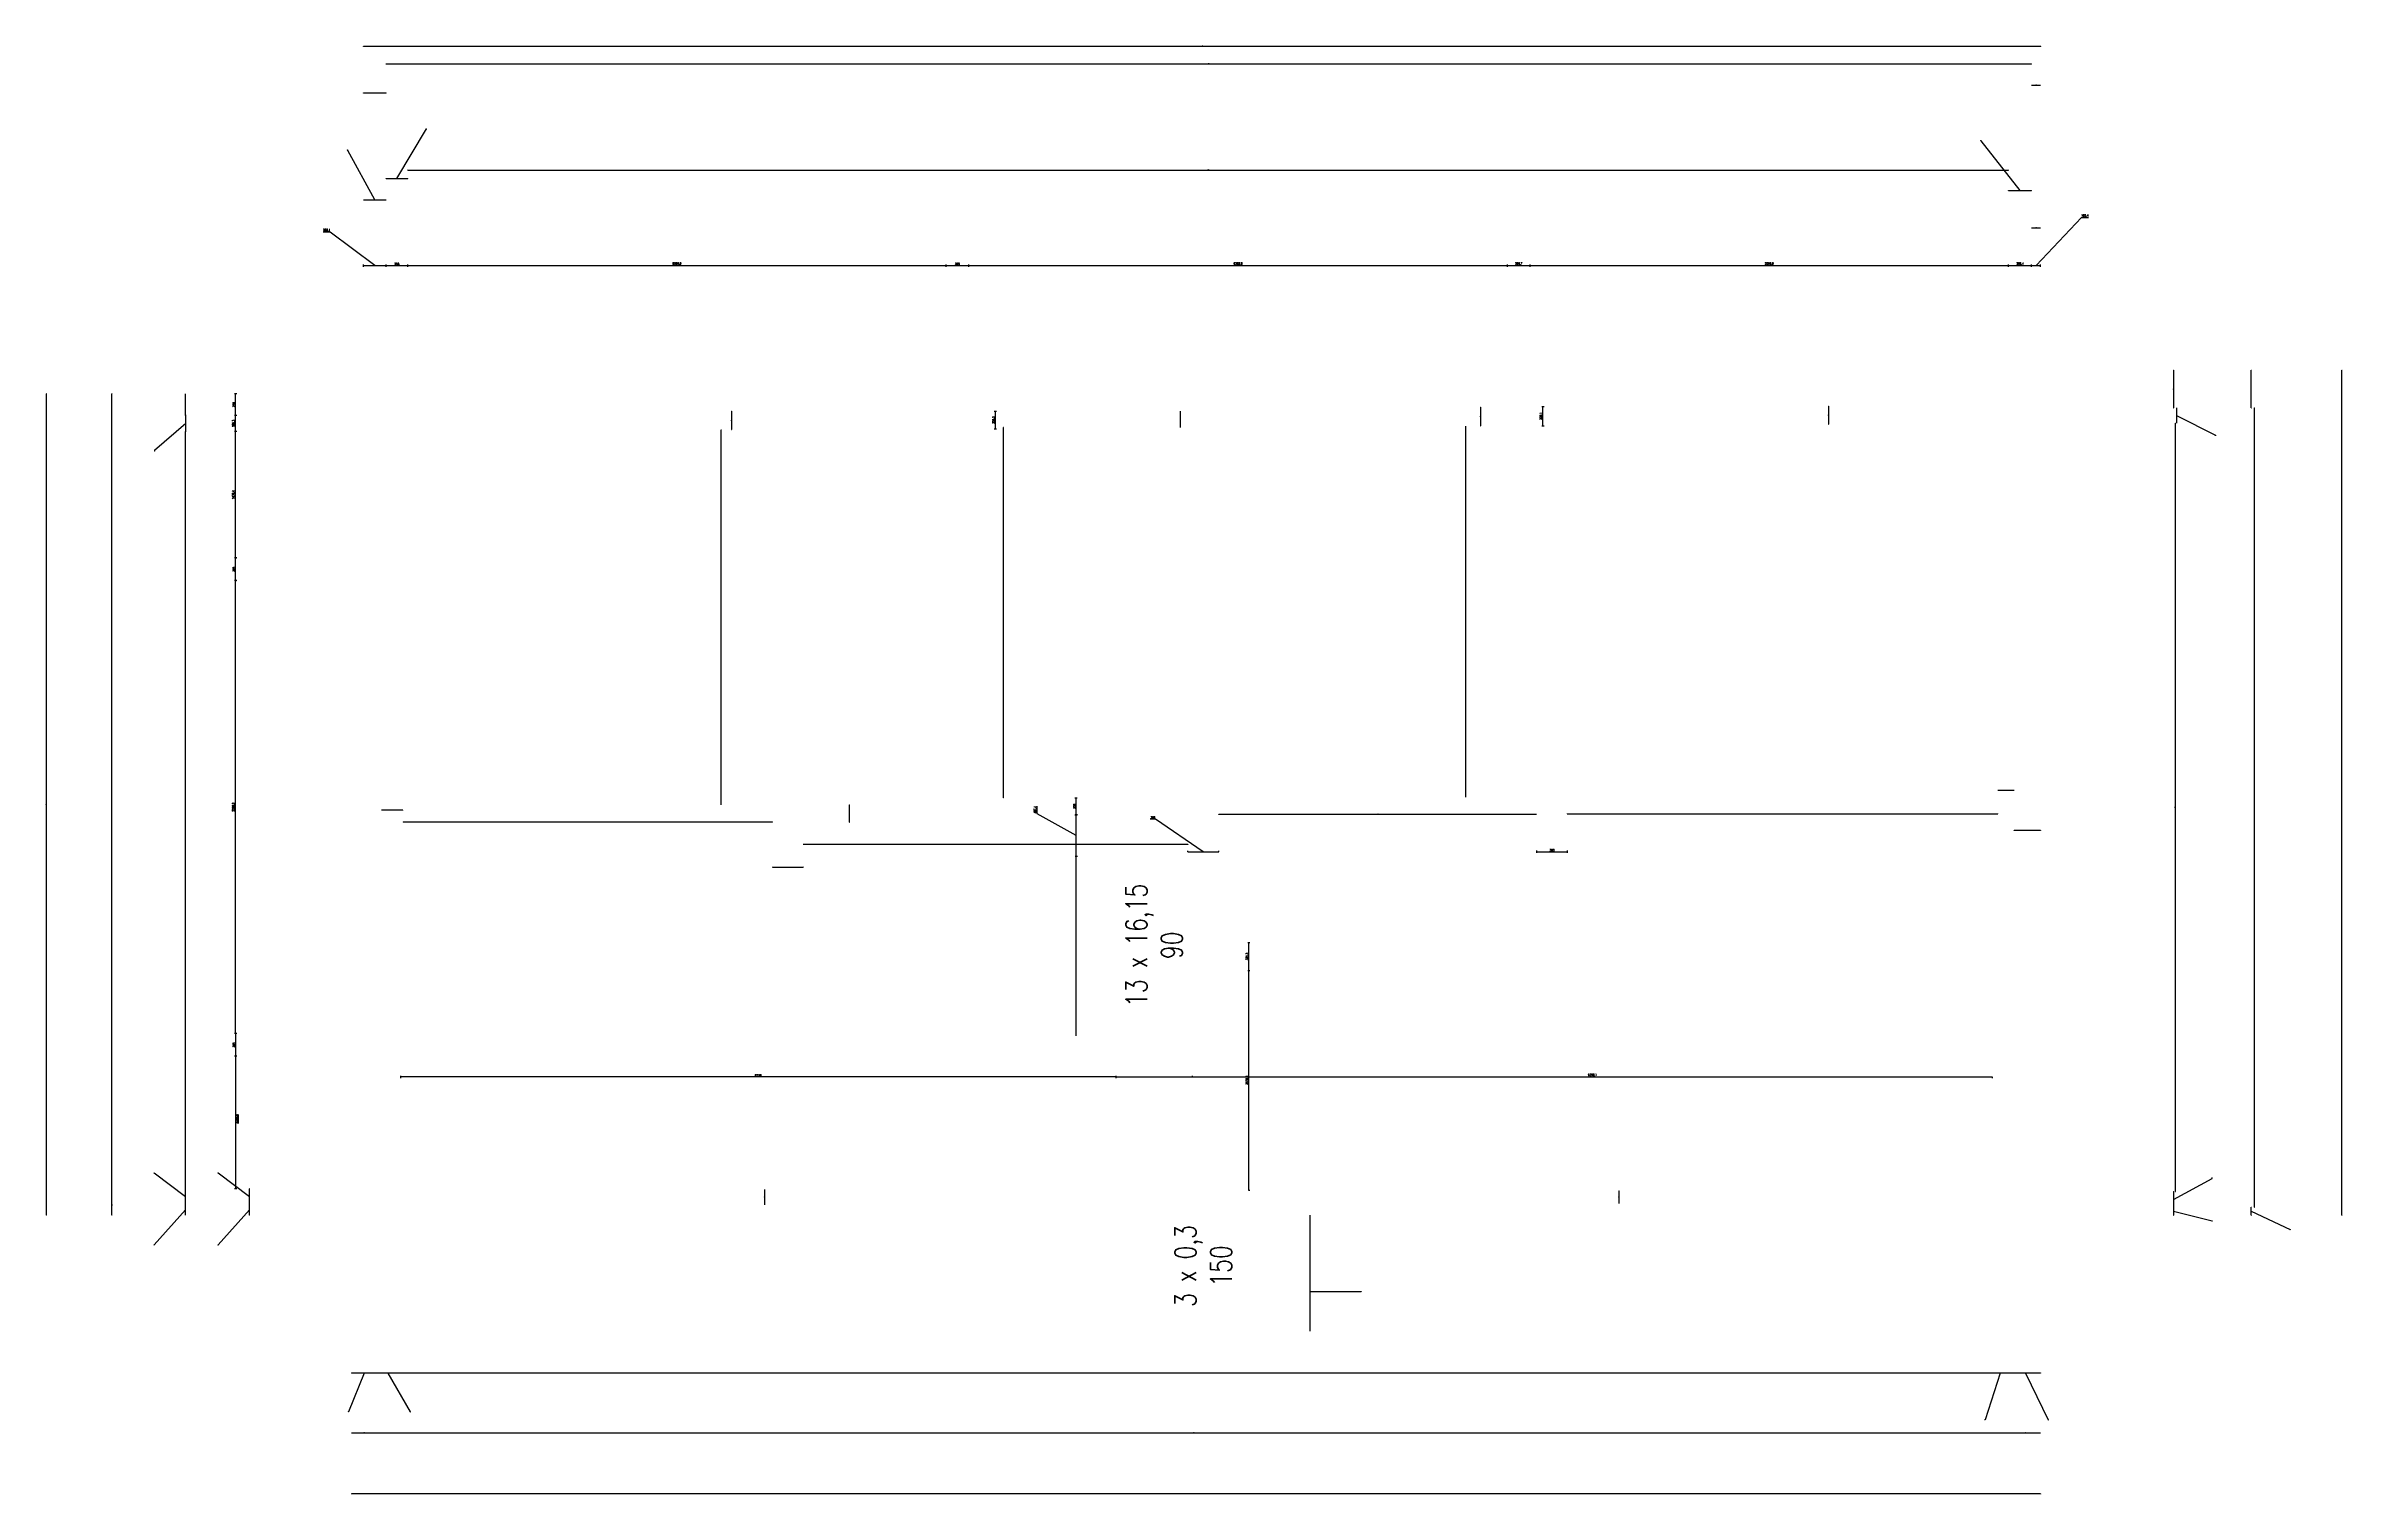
# Model space of a CAD drawing. Header units: millimetres. Extents: x -324080 to 120693, y -32448 to 53734.
# Drawn here: x -324080 to -297207, y -5877 to 11062 of the extents above; entities that cross this region are included whole.
import ezdxf

# ---------------------------------------------------------------- set-up
doc = ezdxf.new("R2010")
doc.units = ezdxf.units.MM
doc.layers.add('wymiary', color=253, linetype='Continuous', lineweight=5)
doc.styles.add('Opisowy', font='simplex.shx', dxfattribs={"width": 0.75, "height": 2.5})
doc.dimstyles.new('Opisowy', dxfattribs={"dimscale": 0, "dimtxt": 2.5, "dimasz": 0.5, "dimexe": 1.25, "dimexo": 0.625, "dimtad": 1, "dimdec": 1, "dimtxsty": 'Opisowy', "dimblk": 'ARCHTICK', "dimcen": 1, "dimadec": 0, "dimazin": 0, "dimtfac": 1, "dimtdec": 1, "dimtmove": 0, "dimatfit": 3, "dimfxl": 1.5, "dimfxlon": 1, "dimarcsym": 0})

# ---------------------------------------------------------------- blocks, each defined once
blk = doc.blocks.new('_ArchTick')
at = {"color": 0, "linetype": 'ByBlock', "const_width": 0.15}
blk.add_lwpolyline([(-0.5, -0.5), (0.5, 0.5)], dxfattribs=at)
blk = doc.blocks.new('*D1056')
at = {"layer": 'Defpoints', "color": 0, "transparency": 16777216}
for p in [(-320099, 9263), (-320361, 7691), (-320099, 7441)]:
    blk.add_point(p, dxfattribs=at)
at = {"layer": 'wymiary', "color": 0, "lineweight": -2, "transparency": 16777216}
for p, q in [((-320547, 9841), (-320555, 9841)), ((-320230, 9263), (-320547, 9841)), ((-320361, 9261), (-320361, 9264)), ((-320361, 9263), (-320099, 9263)), ((-320099, 9261), (-320099, 9264))]:
    blk.add_line(p, q, dxfattribs=at)
at = {"layer": 'wymiary', "color": 0, "lineweight": -2, "transparency": 16777216, "xscale": 0.5, "yscale": 0.5, "zscale": 0.5, "rotation": 180}
blk.add_blockref('_ArchTick', (-320361, 9263), dxfattribs=at)
at = {"layer": 'wymiary', "color": 0, "lineweight": -2, "transparency": 16777216, "xscale": 0.5, "yscale": 0.5, "zscale": 0.5}
blk.add_blockref('_ArchTick', (-320099, 9263), dxfattribs=at)
at = {"layer": 'wymiary', "color": 0, "lineweight": 5, "transparency": 16777216, "insert": (-320551, 9844), "char_height": 2.5, "attachment_point": 5, "style": 'Opisowy'}
blk.add_mtext('262,1', dxfattribs=at)
blk = doc.blocks.new('*D1058')
at = {"layer": 'Defpoints', "color": 0, "transparency": 16777216}
for p in [(-319844, 9513), (-320099, 7441), (-319844, 7251)]:
    blk.add_point(p, dxfattribs=at)
at = {"layer": 'wymiary', "color": 0, "lineweight": -2, "transparency": 16777216}
for p, q in [((-319972, 9513), (-319627, 10091)), ((-319627, 10091), (-319621, 10091)), ((-320099, 9511), (-320099, 9514)), ((-320099, 9513), (-319844, 9513)), ((-319844, 9511), (-319844, 9514))]:
    blk.add_line(p, q, dxfattribs=at)
at = {"layer": 'wymiary', "color": 0, "lineweight": -2, "transparency": 16777216, "xscale": 0.5, "yscale": 0.5, "zscale": 0.5, "rotation": 180}
blk.add_blockref('_ArchTick', (-320099, 9513), dxfattribs=at)
at = {"layer": 'wymiary', "color": 0, "lineweight": -2, "transparency": 16777216, "xscale": 0.5, "yscale": 0.5, "zscale": 0.5}
blk.add_blockref('_ArchTick', (-319844, 9513), dxfattribs=at)
at = {"layer": 'wymiary', "color": 0, "lineweight": 5, "transparency": 16777216, "insert": (-319624, 10093), "char_height": 2.5, "attachment_point": 5, "style": 'Opisowy'}
blk.add_mtext('255', dxfattribs=at)
blk = doc.blocks.new('*D1060')
at = {"layer": 'Defpoints', "color": 0, "transparency": 16777216}
for p in [(-301110, 9611), (-301110, 7350), (-319844, 7251)]:
    blk.add_point(p, dxfattribs=at)
at = {"layer": 'wymiary', "color": 0, "lineweight": -2, "transparency": 16777216}
for p, q in [((-319844, 9610), (-319844, 9613)), ((-319844, 9611), (-301110, 9611)), ((-301110, 9610), (-301110, 9613))]:
    blk.add_line(p, q, dxfattribs=at)
at = {"layer": 'wymiary', "color": 0, "lineweight": -2, "transparency": 16777216, "xscale": 0.5, "yscale": 0.5, "zscale": 0.5, "rotation": 180}
blk.add_blockref('_ArchTick', (-319844, 9611), dxfattribs=at)
at = {"layer": 'wymiary', "color": 0, "lineweight": -2, "transparency": 16777216, "xscale": 0.5, "yscale": 0.5, "zscale": 0.5}
blk.add_blockref('_ArchTick', (-301110, 9611), dxfattribs=at)
at = {"layer": 'wymiary', "color": 0, "lineweight": 5, "transparency": 16777216, "insert": (-310477, 9614), "char_height": 2.5, "attachment_point": 5, "style": 'Opisowy'}
blk.add_mtext('18734,4', dxfattribs=at)
blk = doc.blocks.new('*D1062')
at = {"layer": 'Defpoints', "color": 0, "transparency": 16777216}
for p in [(-300840, 9373), (-300840, 7111), (-301110, 6931)]:
    blk.add_point(p, dxfattribs=at)
at = {"layer": 'wymiary', "color": 0, "lineweight": -2, "transparency": 16777216}
for p, q in [((-301430, 9952), (-301439, 9952)), ((-300975, 9373), (-301430, 9952)), ((-301110, 9372), (-301110, 9374)), ((-301110, 9373), (-300840, 9373)), ((-300840, 9372), (-300840, 9374))]:
    blk.add_line(p, q, dxfattribs=at)
at = {"layer": 'wymiary', "color": 0, "lineweight": -2, "transparency": 16777216, "xscale": 0.5, "yscale": 0.5, "zscale": 0.5, "rotation": 180}
blk.add_blockref('_ArchTick', (-301110, 9373), dxfattribs=at)
at = {"layer": 'wymiary', "color": 0, "lineweight": -2, "transparency": 16777216, "xscale": 0.5, "yscale": 0.5, "zscale": 0.5}
blk.add_blockref('_ArchTick', (-300840, 9373), dxfattribs=at)
at = {"layer": 'wymiary', "color": 0, "lineweight": 5, "transparency": 16777216, "insert": (-301434, 9954), "char_height": 2.5, "attachment_point": 5, "style": 'Opisowy'}
blk.add_mtext('269,4', dxfattribs=at)
blk = doc.blocks.new('*D1064')
at = {"layer": 'Defpoints', "color": 0, "transparency": 16777216}
for p in [(-300735, 8935), (-300735, 7551), (-300840, 7111)]:
    blk.add_point(p, dxfattribs=at)
at = {"layer": 'wymiary', "color": 0, "lineweight": -2, "transparency": 16777216}
for p, q in [((-300840, 8933), (-300840, 8936)), ((-300840, 8935), (-300735, 8935)), ((-300735, 8933), (-300735, 8936))]:
    blk.add_line(p, q, dxfattribs=at)
at = {"layer": 'wymiary', "color": 0, "lineweight": -2, "transparency": 16777216, "xscale": 0.5, "yscale": 0.5, "zscale": 0.5, "rotation": 180}
blk.add_blockref('_ArchTick', (-300840, 8935), dxfattribs=at)
at = {"layer": 'wymiary', "color": 0, "lineweight": -2, "transparency": 16777216, "xscale": 0.5, "yscale": 0.5, "zscale": 0.5}
blk.add_blockref('_ArchTick', (-300735, 8935), dxfattribs=at)
at = {"layer": 'wymiary', "color": 0, "lineweight": 5, "transparency": 16777216, "insert": (-300788, 8937), "char_height": 2.5, "attachment_point": 5, "style": 'Opisowy'}
blk.add_mtext('105,4', dxfattribs=at)
blk = doc.blocks.new('*D1066')
at = {"layer": 'Defpoints', "color": 0, "transparency": 16777216}
for p in [(-320099, 10513), (-320361, 7759), (-320099, 7509)]:
    blk.add_point(p, dxfattribs=at)
at = {"layer": 'wymiary', "color": 0, "lineweight": -2, "transparency": 16777216}
for p, q in [((-320361, 10511), (-320361, 10514)), ((-320361, 10513), (-320099, 10513)), ((-320099, 10511), (-320099, 10514))]:
    blk.add_line(p, q, dxfattribs=at)
at = {"layer": 'wymiary', "color": 0, "lineweight": -2, "transparency": 16777216, "xscale": 0.5, "yscale": 0.5, "zscale": 0.5, "rotation": 180}
blk.add_blockref('_ArchTick', (-320361, 10513), dxfattribs=at)
at = {"layer": 'wymiary', "color": 0, "lineweight": -2, "transparency": 16777216, "xscale": 0.5, "yscale": 0.5, "zscale": 0.5}
blk.add_blockref('_ArchTick', (-320099, 10513), dxfattribs=at)
at = {"layer": 'wymiary', "color": 0, "lineweight": 5, "transparency": 16777216, "insert": (-320230, 10515), "char_height": 2.5, "attachment_point": 5, "style": 'Opisowy'}
blk.add_mtext('262,1', dxfattribs=at)
blk = doc.blocks.new('*D1068')
at = {"layer": 'Defpoints', "color": 0, "transparency": 16777216}
for p in [(-300840, 10852), (-300840, 7598), (-320099, 7509)]:
    blk.add_point(p, dxfattribs=at)
at = {"layer": 'wymiary', "color": 0, "lineweight": -2, "transparency": 16777216}
for p, q in [((-320099, 10850), (-320099, 10853)), ((-320099, 10852), (-300840, 10852)), ((-300840, 10850), (-300840, 10853))]:
    blk.add_line(p, q, dxfattribs=at)
at = {"layer": 'wymiary', "color": 0, "lineweight": -2, "transparency": 16777216, "xscale": 0.5, "yscale": 0.5, "zscale": 0.5, "rotation": 180}
blk.add_blockref('_ArchTick', (-320099, 10852), dxfattribs=at)
at = {"layer": 'wymiary', "color": 0, "lineweight": -2, "transparency": 16777216, "xscale": 0.5, "yscale": 0.5, "zscale": 0.5}
blk.add_blockref('_ArchTick', (-300840, 10852), dxfattribs=at)
at = {"layer": 'wymiary', "color": 0, "lineweight": 5, "transparency": 16777216, "insert": (-310470, 10854), "char_height": 2.5, "attachment_point": 5, "style": 'Opisowy'}
blk.add_mtext('19258,8', dxfattribs=at)
blk = doc.blocks.new('*D1070')
at = {"layer": 'Defpoints', "color": 0, "transparency": 16777216}
for p in [(-300735, 10604), (-300735, 8038), (-300840, 7598)]:
    blk.add_point(p, dxfattribs=at)
at = {"layer": 'wymiary', "color": 0, "lineweight": -2, "transparency": 16777216}
for p, q in [((-300840, 10602), (-300840, 10605)), ((-300840, 10604), (-300735, 10604)), ((-300735, 10602), (-300735, 10605))]:
    blk.add_line(p, q, dxfattribs=at)
at = {"layer": 'wymiary', "color": 0, "lineweight": -2, "transparency": 16777216, "xscale": 0.5, "yscale": 0.5, "zscale": 0.5, "rotation": 180}
blk.add_blockref('_ArchTick', (-300840, 10604), dxfattribs=at)
at = {"layer": 'wymiary', "color": 0, "lineweight": -2, "transparency": 16777216, "xscale": 0.5, "yscale": 0.5, "zscale": 0.5}
blk.add_blockref('_ArchTick', (-300735, 10604), dxfattribs=at)
at = {"layer": 'wymiary', "color": 0, "lineweight": 5, "transparency": 16777216, "insert": (-300788, 10606), "char_height": 2.5, "attachment_point": 5, "style": 'Opisowy'}
blk.add_mtext('105,4', dxfattribs=at)
blk = doc.blocks.new('*D1072')
at = {"layer": 'Defpoints', "color": 0, "transparency": 16777216}
for p in [(-300731, 11059), (-320361, 7955), (-300731, 7969)]:
    blk.add_point(p, dxfattribs=at)
at = {"layer": 'wymiary', "color": 0, "lineweight": -2, "transparency": 16777216}
for p, q in [((-320361, 11057), (-320361, 11060)), ((-320361, 11059), (-300731, 11059)), ((-300731, 11057), (-300731, 11060))]:
    blk.add_line(p, q, dxfattribs=at)
at = {"layer": 'wymiary', "color": 0, "lineweight": -2, "transparency": 16777216, "xscale": 0.5, "yscale": 0.5, "zscale": 0.5, "rotation": 180}
blk.add_blockref('_ArchTick', (-320361, 11059), dxfattribs=at)
at = {"layer": 'wymiary', "color": 0, "lineweight": -2, "transparency": 16777216, "xscale": 0.5, "yscale": 0.5, "zscale": 0.5}
blk.add_blockref('_ArchTick', (-300731, 11059), dxfattribs=at)
at = {"layer": 'wymiary', "color": 0, "lineweight": 5, "transparency": 16777216, "insert": (-310546, 11061), "char_height": 2.5, "attachment_point": 5, "style": 'Opisowy'}
blk.add_mtext('19630', dxfattribs=at)
blk = doc.blocks.new('*D1074')
at = {"layer": 'Defpoints', "color": 0, "transparency": 16777216}
for p in [(-300735, 7269), (-300840, 6830), (-299181, 6830)]:
    blk.add_point(p, dxfattribs=at)
at = {"layer": 'wymiary', "color": 0, "lineweight": -2, "transparency": 16777216}
for p, q in [((-299182, 7269), (-299179, 7269)), ((-299181, 7269), (-299181, 6830)), ((-299182, 6830), (-299179, 6830))]:
    blk.add_line(p, q, dxfattribs=at)
at = {"layer": 'wymiary', "color": 0, "lineweight": -2, "transparency": 16777216, "xscale": 0.5, "yscale": 0.5, "zscale": 0.5}
for p, rotation in [((-299181, 7269), 90), ((-299181, 6830), 270)]:
    blk.add_blockref('_ArchTick', p, dxfattribs=dict(at, rotation=rotation))
at = {"layer": 'wymiary', "color": 0, "lineweight": 5, "transparency": 16777216, "insert": (-299183, 7049), "char_height": 2.5, "attachment_point": 5, "rotation": 90, "style": 'Opisowy'}
blk.add_mtext('439,6', dxfattribs=at)
blk = doc.blocks.new('*D1076')
at = {"layer": 'Defpoints', "color": 0, "transparency": 16777216}
for p in [(-300840, 6830), (-301110, 6650), (-299144, 6650)]:
    blk.add_point(p, dxfattribs=at)
at = {"layer": 'wymiary', "color": 0, "lineweight": -2, "transparency": 16777216}
for p, q in [((-299146, 6830), (-299143, 6830)), ((-299144, 6830), (-299144, 6650)), ((-299144, 6740), (-298690, 6510)), ((-299146, 6650), (-299143, 6650)), ((-298690, 6510), (-298690, 6501))]:
    blk.add_line(p, q, dxfattribs=at)
at = {"layer": 'wymiary', "color": 0, "lineweight": -2, "transparency": 16777216, "xscale": 0.5, "yscale": 0.5, "zscale": 0.5}
for p, rotation in [((-299144, 6830), 90), ((-299144, 6650), 270)]:
    blk.add_blockref('_ArchTick', p, dxfattribs=dict(at, rotation=rotation))
at = {"layer": 'wymiary', "color": 0, "lineweight": 5, "transparency": 16777216, "insert": (-298692, 6505), "char_height": 2.5, "attachment_point": 5, "rotation": 90, "style": 'Opisowy'}
blk.add_mtext('179,8', dxfattribs=at)
blk = doc.blocks.new('*D1078')
at = {"layer": 'Defpoints', "color": 0, "transparency": 16777216}
for p in [(-301110, 6650), (-301335, -2337), (-299159, -2337)]:
    blk.add_point(p, dxfattribs=at)
at = {"layer": 'wymiary', "color": 0, "lineweight": -2, "transparency": 16777216}
for p, q in [((-299160, 6650), (-299157, 6650)), ((-299159, 6650), (-299159, -2337)), ((-299160, -2337), (-299157, -2337))]:
    blk.add_line(p, q, dxfattribs=at)
at = {"layer": 'wymiary', "color": 0, "lineweight": -2, "transparency": 16777216, "xscale": 0.5, "yscale": 0.5, "zscale": 0.5}
for p, rotation in [((-299159, 6650), 90), ((-299159, -2337), 270)]:
    blk.add_blockref('_ArchTick', p, dxfattribs=dict(at, rotation=rotation))
at = {"layer": 'wymiary', "color": 0, "lineweight": 5, "transparency": 16777216, "insert": (-299161, 2156), "char_height": 2.5, "attachment_point": 5, "rotation": 90, "style": 'Opisowy'}
blk.add_mtext('8987,2', dxfattribs=at)
blk = doc.blocks.new('*D1080')
at = {"layer": 'Defpoints', "color": 0, "transparency": 16777216}
for p in [(-301335, -2337), (-301085, -2523), (-299181, -2523)]:
    blk.add_point(p, dxfattribs=at)
at = {"layer": 'wymiary', "color": 0, "lineweight": -2, "transparency": 16777216}
for p, q in [((-299182, -2337), (-299179, -2337)), ((-299181, -2430), (-298727, -2185)), ((-299181, -2337), (-299181, -2523)), ((-298727, -2185), (-298727, -2176)), ((-299182, -2523), (-299179, -2523))]:
    blk.add_line(p, q, dxfattribs=at)
at = {"layer": 'wymiary', "color": 0, "lineweight": -2, "transparency": 16777216, "xscale": 0.5, "yscale": 0.5, "zscale": 0.5}
for p, rotation in [((-299181, -2337), 90), ((-299181, -2523), 270)]:
    blk.add_blockref('_ArchTick', p, dxfattribs=dict(at, rotation=rotation))
at = {"layer": 'wymiary', "color": 0, "lineweight": 5, "transparency": 16777216, "insert": (-298729, -2180), "char_height": 2.5, "attachment_point": 5, "rotation": 90, "style": 'Opisowy'}
blk.add_mtext('185,4', dxfattribs=at)
blk = doc.blocks.new('*D1082')
at = {"layer": 'Defpoints', "color": 0, "transparency": 16777216}
for p in [(-301085, -2523), (-300735, -2613), (-299181, -2613)]:
    blk.add_point(p, dxfattribs=at)
at = {"layer": 'wymiary', "color": 0, "lineweight": -2, "transparency": 16777216}
for p, q in [((-299182, -2523), (-299179, -2523)), ((-299182, -2613), (-299179, -2613)), ((-299181, -2523), (-299181, -2613)), ((-299181, -2568), (-298727, -2681)), ((-298727, -2681), (-298727, -2686))]:
    blk.add_line(p, q, dxfattribs=at)
at = {"layer": 'wymiary', "color": 0, "lineweight": -2, "transparency": 16777216, "xscale": 0.5, "yscale": 0.5, "zscale": 0.5}
for p, rotation in [((-299181, -2523), 90), ((-299181, -2613), 270)]:
    blk.add_blockref('_ArchTick', p, dxfattribs=dict(at, rotation=rotation))
at = {"layer": 'wymiary', "color": 0, "lineweight": 5, "transparency": 16777216, "insert": (-298729, -2683), "char_height": 2.5, "attachment_point": 5, "rotation": 90, "style": 'Opisowy'}
blk.add_mtext('90', dxfattribs=at)
blk = doc.blocks.new('*D1084')
at = {"layer": 'Defpoints', "color": 0, "transparency": 16777216}
for p in [(-300735, 2329), (-300735, 1887), (-301045, 1637)]:
    blk.add_point(p, dxfattribs=at)
at = {"layer": 'wymiary', "color": 0, "lineweight": -2, "transparency": 16777216}
for p, q in [((-301045, 1886), (-301045, 1888)), ((-301045, 1887), (-300735, 1887)), ((-300735, 1889), (-300735, 1886))]:
    blk.add_line(p, q, dxfattribs=at)
at = {"layer": 'wymiary', "color": 0, "lineweight": -2, "transparency": 16777216, "xscale": 0.5, "yscale": 0.5, "zscale": 0.5, "rotation": 180}
blk.add_blockref('_ArchTick', (-301045, 1887), dxfattribs=at)
at = {"layer": 'wymiary', "color": 0, "lineweight": -2, "transparency": 16777216, "xscale": 0.5, "yscale": 0.5, "zscale": 0.5}
blk.add_blockref('_ArchTick', (-300735, 1887), dxfattribs=at)
at = {"layer": 'wymiary', "color": 0, "lineweight": 5, "transparency": 16777216, "insert": (-300890, 1889), "char_height": 2.5, "attachment_point": 5, "style": 'Opisowy'}
blk.add_mtext('310', dxfattribs=at)
blk = doc.blocks.new('*D1086')
at = {"layer": 'Defpoints', "color": 0, "transparency": 16777216}
for p in [(-301235, 2352), (-301045, 1887), (-301235, 1637)]:
    blk.add_point(p, dxfattribs=at)
at = {"layer": 'wymiary', "color": 0, "lineweight": -2, "transparency": 16777216}
for p, q in [((-301235, 2351), (-301235, 2354)), ((-301045, 2352), (-301235, 2352)), ((-301045, 2351), (-301045, 2354))]:
    blk.add_line(p, q, dxfattribs=at)
at = {"layer": 'wymiary', "color": 0, "lineweight": -2, "transparency": 16777216, "xscale": 0.5, "yscale": 0.5, "zscale": 0.5, "rotation": 180}
blk.add_blockref('_ArchTick', (-301235, 2352), dxfattribs=at)
at = {"layer": 'wymiary', "color": 0, "lineweight": -2, "transparency": 16777216, "xscale": 0.5, "yscale": 0.5, "zscale": 0.5}
blk.add_blockref('_ArchTick', (-301045, 2352), dxfattribs=at)
at = {"layer": 'wymiary', "color": 0, "lineweight": 5, "transparency": 16777216, "insert": (-301140, 2355), "char_height": 2.5, "attachment_point": 5, "style": 'Opisowy'}
blk.add_mtext('190,4', dxfattribs=at)
blk = doc.blocks.new('*D1088')
at = {"layer": 'Defpoints', "color": 0, "transparency": 16777216}
for p in [(-301085, -2097), (-300735, -2187), (-301085, -4461)]:
    blk.add_point(p, dxfattribs=at)
at = {"layer": 'wymiary', "color": 0, "lineweight": -2, "transparency": 16777216}
for p, q in [((-301085, -4459), (-301085, -4462)), ((-300735, -4461), (-301085, -4461)), ((-300910, -4461), (-300648, -5009)), ((-300735, -4459), (-300735, -4462)), ((-300648, -5009), (-300642, -5009))]:
    blk.add_line(p, q, dxfattribs=at)
at = {"layer": 'wymiary', "color": 0, "lineweight": -2, "transparency": 16777216, "xscale": 0.5, "yscale": 0.5, "zscale": 0.5, "rotation": 180}
blk.add_blockref('_ArchTick', (-301085, -4461), dxfattribs=at)
at = {"layer": 'wymiary', "color": 0, "lineweight": -2, "transparency": 16777216, "xscale": 0.5, "yscale": 0.5, "zscale": 0.5}
blk.add_blockref('_ArchTick', (-300735, -4461), dxfattribs=at)
at = {"layer": 'wymiary', "color": 0, "lineweight": 5, "transparency": 16777216, "insert": (-300645, -5007), "char_height": 2.5, "attachment_point": 5, "style": 'Opisowy'}
blk.add_mtext('350', dxfattribs=at)
blk = doc.blocks.new('*D826')
at = {"layer": 'Defpoints', "color": 0, "transparency": 16777216}
for p in [(-301335, -1911), (-301085, -2097), (-301335, -4461)]:
    blk.add_point(p, dxfattribs=at)
at = {"layer": 'wymiary', "color": 0, "lineweight": -2, "transparency": 16777216}
for p, q in [((-301210, -4461), (-301385, -5009)), ((-301335, -4459), (-301335, -4462)), ((-301085, -4461), (-301335, -4461)), ((-301085, -4459), (-301085, -4462)), ((-301385, -5009), (-301391, -5009))]:
    blk.add_line(p, q, dxfattribs=at)
at = {"layer": 'wymiary', "color": 0, "lineweight": -2, "transparency": 16777216, "xscale": 0.5, "yscale": 0.5, "zscale": 0.5, "rotation": 180}
blk.add_blockref('_ArchTick', (-301335, -4461), dxfattribs=at)
at = {"layer": 'wymiary', "color": 0, "lineweight": -2, "transparency": 16777216, "xscale": 0.5, "yscale": 0.5, "zscale": 0.5}
blk.add_blockref('_ArchTick', (-301085, -4461), dxfattribs=at)
at = {"layer": 'wymiary', "color": 0, "lineweight": 5, "transparency": 16777216, "insert": (-301388, -5007), "char_height": 2.5, "attachment_point": 5, "style": 'Opisowy'}
blk.add_mtext('250', dxfattribs=at)
blk = doc.blocks.new('*D828')
at = {"layer": 'Defpoints', "color": 0, "transparency": 16777216}
for p in [(-309785, -2087), (-301335, -1911), (-309785, -4461)]:
    blk.add_point(p, dxfattribs=at)
at = {"layer": 'wymiary', "color": 0, "lineweight": -2, "transparency": 16777216}
for p, q in [((-309785, -4459), (-309785, -4462)), ((-301335, -4461), (-309785, -4461)), ((-301335, -4459), (-301335, -4462))]:
    blk.add_line(p, q, dxfattribs=at)
at = {"layer": 'wymiary', "color": 0, "lineweight": -2, "transparency": 16777216, "xscale": 0.5, "yscale": 0.5, "zscale": 0.5, "rotation": 180}
blk.add_blockref('_ArchTick', (-309785, -4461), dxfattribs=at)
at = {"layer": 'wymiary', "color": 0, "lineweight": -2, "transparency": 16777216, "xscale": 0.5, "yscale": 0.5, "zscale": 0.5}
blk.add_blockref('_ArchTick', (-301335, -4461), dxfattribs=at)
at = {"layer": 'wymiary', "color": 0, "lineweight": 5, "transparency": 16777216, "insert": (-305560, -4459), "char_height": 2.5, "attachment_point": 5, "style": 'Opisowy'}
blk.add_mtext('8450', dxfattribs=at)
blk = doc.blocks.new('*D830')
at = {"layer": 'Defpoints', "color": 0, "transparency": 16777216}
for p in [(-311286, -2047), (-309785, -2087), (-311286, -4461)]:
    blk.add_point(p, dxfattribs=at)
at = {"layer": 'wymiary', "color": 0, "lineweight": -2, "transparency": 16777216}
for p, q in [((-311286, -4459), (-311286, -4462)), ((-309785, -4461), (-311286, -4461)), ((-309785, -4459), (-309785, -4462))]:
    blk.add_line(p, q, dxfattribs=at)
at = {"layer": 'wymiary', "color": 0, "lineweight": -2, "transparency": 16777216, "xscale": 0.5, "yscale": 0.5, "zscale": 0.5, "rotation": 180}
blk.add_blockref('_ArchTick', (-311286, -4461), dxfattribs=at)
at = {"layer": 'wymiary', "color": 0, "lineweight": -2, "transparency": 16777216, "xscale": 0.5, "yscale": 0.5, "zscale": 0.5}
blk.add_blockref('_ArchTick', (-309785, -4461), dxfattribs=at)
at = {"layer": 'wymiary', "color": 0, "lineweight": 5, "transparency": 16777216, "insert": (-310535, -4459), "char_height": 2.5, "attachment_point": 5, "style": 'Opisowy'}
blk.add_mtext('150', dxfattribs=at)
blk = doc.blocks.new('*D832')
at = {"layer": 'Defpoints', "color": 0, "transparency": 16777216}
for p in [(-319951, -1882), (-311286, -2047), (-319951, -4461)]:
    blk.add_point(p, dxfattribs=at)
at = {"layer": 'wymiary', "color": 0, "lineweight": -2, "transparency": 16777216}
for p, q in [((-319951, -4459), (-319951, -4462)), ((-311286, -4461), (-319951, -4461)), ((-311286, -4459), (-311286, -4462))]:
    blk.add_line(p, q, dxfattribs=at)
at = {"layer": 'wymiary', "color": 0, "lineweight": -2, "transparency": 16777216, "xscale": 0.5, "yscale": 0.5, "zscale": 0.5, "rotation": 180}
blk.add_blockref('_ArchTick', (-319951, -4461), dxfattribs=at)
at = {"layer": 'wymiary', "color": 0, "lineweight": -2, "transparency": 16777216, "xscale": 0.5, "yscale": 0.5, "zscale": 0.5}
blk.add_blockref('_ArchTick', (-311286, -4461), dxfattribs=at)
at = {"layer": 'wymiary', "color": 0, "lineweight": 5, "transparency": 16777216, "insert": (-315619, -4459), "char_height": 2.5, "attachment_point": 5, "style": 'Opisowy'}
blk.add_mtext('867', dxfattribs=at)
blk = doc.blocks.new('*D834')
at = {"layer": 'Defpoints', "color": 0, "transparency": 16777216}
for p in [(-320204, -2067), (-319951, -1882), (-320204, -4461)]:
    blk.add_point(p, dxfattribs=at)
at = {"layer": 'wymiary', "color": 0, "lineweight": -2, "transparency": 16777216}
for p, q in [((-320204, -4459), (-320204, -4462)), ((-319951, -4461), (-320204, -4461)), ((-320077, -4461), (-319816, -4914)), ((-319951, -4459), (-319951, -4462)), ((-319816, -4914), (-319812, -4914))]:
    blk.add_line(p, q, dxfattribs=at)
at = {"layer": 'wymiary', "color": 0, "lineweight": -2, "transparency": 16777216, "xscale": 0.5, "yscale": 0.5, "zscale": 0.5, "rotation": 180}
blk.add_blockref('_ArchTick', (-320204, -4461), dxfattribs=at)
at = {"layer": 'wymiary', "color": 0, "lineweight": -2, "transparency": 16777216, "xscale": 0.5, "yscale": 0.5, "zscale": 0.5}
blk.add_blockref('_ArchTick', (-319951, -4461), dxfattribs=at)
at = {"layer": 'wymiary', "color": 0, "lineweight": 5, "transparency": 16777216, "insert": (-319814, -4913), "char_height": 2.5, "attachment_point": 5, "style": 'Opisowy'}
blk.add_mtext('25', dxfattribs=at)
blk = doc.blocks.new('*D836')
at = {"layer": 'Defpoints', "color": 0, "transparency": 16777216}
for p in [(-320204, -2067), (-320505, -2187), (-320505, -4461)]:
    blk.add_point(p, dxfattribs=at)
at = {"layer": 'wymiary', "color": 0, "lineweight": -2, "transparency": 16777216}
for p, q in [((-320354, -4461), (-320539, -4914)), ((-320505, -4459), (-320505, -4462)), ((-320204, -4461), (-320505, -4461)), ((-320204, -4459), (-320204, -4462)), ((-320539, -4914), (-320543, -4914))]:
    blk.add_line(p, q, dxfattribs=at)
at = {"layer": 'wymiary', "color": 0, "lineweight": -2, "transparency": 16777216, "xscale": 0.5, "yscale": 0.5, "zscale": 0.5, "rotation": 180}
blk.add_blockref('_ArchTick', (-320505, -4461), dxfattribs=at)
at = {"layer": 'wymiary', "color": 0, "lineweight": -2, "transparency": 16777216, "xscale": 0.5, "yscale": 0.5, "zscale": 0.5}
blk.add_blockref('_ArchTick', (-320204, -4461), dxfattribs=at)
at = {"layer": 'wymiary', "color": 0, "lineweight": 5, "transparency": 16777216, "insert": (-320541, -4913), "char_height": 2.5, "attachment_point": 5, "style": 'Opisowy'}
blk.add_mtext('30', dxfattribs=at)
blk = doc.blocks.new('*D838')
at = {"layer": 'Defpoints', "color": 0, "transparency": 16777216}
for p in [(-320205, -1774), (-320505, -1894), (-320205, -5161)]:
    blk.add_point(p, dxfattribs=at)
at = {"layer": 'wymiary', "color": 0, "lineweight": -2, "transparency": 16777216}
for p, q in [((-320505, -5159), (-320505, -5162)), ((-320505, -5161), (-320205, -5161)), ((-320205, -5159), (-320205, -5162))]:
    blk.add_line(p, q, dxfattribs=at)
at = {"layer": 'wymiary', "color": 0, "lineweight": -2, "transparency": 16777216, "xscale": 0.5, "yscale": 0.5, "zscale": 0.5, "rotation": 180}
blk.add_blockref('_ArchTick', (-320505, -5161), dxfattribs=at)
at = {"layer": 'wymiary', "color": 0, "lineweight": -2, "transparency": 16777216, "xscale": 0.5, "yscale": 0.5, "zscale": 0.5}
blk.add_blockref('_ArchTick', (-320205, -5161), dxfattribs=at)
at = {"layer": 'wymiary', "color": 0, "lineweight": 5, "transparency": 16777216, "insert": (-320355, -5159), "char_height": 2.5, "attachment_point": 5, "style": 'Opisowy'}
blk.add_mtext('300', dxfattribs=at)
blk = doc.blocks.new('*D840')
at = {"layer": 'Defpoints', "color": 0, "transparency": 16777216}
for p in [(-320205, -1774), (-301085, -1804), (-301085, -5161)]:
    blk.add_point(p, dxfattribs=at)
at = {"layer": 'wymiary', "color": 0, "lineweight": -2, "transparency": 16777216}
for p, q in [((-320205, -5159), (-320205, -5162)), ((-320205, -5161), (-301085, -5161)), ((-301085, -5159), (-301085, -5162))]:
    blk.add_line(p, q, dxfattribs=at)
at = {"layer": 'wymiary', "color": 0, "lineweight": -2, "transparency": 16777216, "xscale": 0.5, "yscale": 0.5, "zscale": 0.5, "rotation": 180}
blk.add_blockref('_ArchTick', (-320205, -5161), dxfattribs=at)
at = {"layer": 'wymiary', "color": 0, "lineweight": -2, "transparency": 16777216, "xscale": 0.5, "yscale": 0.5, "zscale": 0.5}
blk.add_blockref('_ArchTick', (-301085, -5161), dxfattribs=at)
at = {"layer": 'wymiary', "color": 0, "lineweight": 5, "transparency": 16777216, "insert": (-310645, -5159), "char_height": 2.5, "attachment_point": 5, "style": 'Opisowy'}
blk.add_mtext('19120', dxfattribs=at)
blk = doc.blocks.new('*D842')
at = {"layer": 'Defpoints', "color": 0, "transparency": 16777216}
for p in [(-301085, -1804), (-300735, -1894), (-300735, -5161)]:
    blk.add_point(p, dxfattribs=at)
at = {"layer": 'wymiary', "color": 0, "lineweight": -2, "transparency": 16777216}
for p, q in [((-301085, -5159), (-301085, -5162)), ((-301085, -5161), (-300735, -5161)), ((-300735, -5159), (-300735, -5162))]:
    blk.add_line(p, q, dxfattribs=at)
at = {"layer": 'wymiary', "color": 0, "lineweight": -2, "transparency": 16777216, "xscale": 0.5, "yscale": 0.5, "zscale": 0.5, "rotation": 180}
blk.add_blockref('_ArchTick', (-301085, -5161), dxfattribs=at)
at = {"layer": 'wymiary', "color": 0, "lineweight": -2, "transparency": 16777216, "xscale": 0.5, "yscale": 0.5, "zscale": 0.5}
blk.add_blockref('_ArchTick', (-300735, -5161), dxfattribs=at)
at = {"layer": 'wymiary', "color": 0, "lineweight": 5, "transparency": 16777216, "insert": (-300910, -5159), "char_height": 2.5, "attachment_point": 5, "style": 'Opisowy'}
blk.add_mtext('350', dxfattribs=at)
blk = doc.blocks.new('*D844')
at = {"layer": 'Defpoints', "color": 0, "transparency": 16777216}
for p in [(-320505, -2111), (-300735, -2111), (-320505, -5876)]:
    blk.add_point(p, dxfattribs=at)
at = {"layer": 'wymiary', "color": 0, "lineweight": -2, "transparency": 16777216}
for p, q in [((-320505, -5874), (-320505, -5877)), ((-300735, -5876), (-320505, -5876)), ((-300735, -5874), (-300735, -5877))]:
    blk.add_line(p, q, dxfattribs=at)
at = {"layer": 'wymiary', "color": 0, "lineweight": -2, "transparency": 16777216, "xscale": 0.5, "yscale": 0.5, "zscale": 0.5, "rotation": 180}
blk.add_blockref('_ArchTick', (-320505, -5876), dxfattribs=at)
at = {"layer": 'wymiary', "color": 0, "lineweight": -2, "transparency": 16777216, "xscale": 0.5, "yscale": 0.5, "zscale": 0.5}
blk.add_blockref('_ArchTick', (-300735, -5876), dxfattribs=at)
at = {"layer": 'wymiary', "color": 0, "lineweight": 5, "transparency": 16777216, "insert": (-310620, -5874), "char_height": 2.5, "attachment_point": 5, "style": 'Opisowy'}
blk.add_mtext('19770', dxfattribs=at)
blk = doc.blocks.new('*D846')
at = {"layer": 'Defpoints', "color": 0, "transparency": 16777216}
for p in [(-322446, -2493), (-320555, -2613), (-320254, -2493)]:
    blk.add_point(p, dxfattribs=at)
at = {"layer": 'wymiary', "color": 0, "lineweight": -2, "transparency": 16777216}
for p, q in [((-322446, -2553), (-322814, -2961)), ((-322445, -2493), (-322448, -2493)), ((-322445, -2613), (-322448, -2613)), ((-322446, -2613), (-322446, -2493)), ((-322814, -2961), (-322814, -2967))]:
    blk.add_line(p, q, dxfattribs=at)
at = {"layer": 'wymiary', "color": 0, "lineweight": -2, "transparency": 16777216, "xscale": 0.5, "yscale": 0.5, "zscale": 0.5}
for p, rotation in [((-322446, -2493), 90), ((-322446, -2613), 270)]:
    blk.add_blockref('_ArchTick', p, dxfattribs=dict(at, rotation=rotation))
at = {"layer": 'wymiary', "color": 0, "lineweight": 5, "transparency": 16777216, "insert": (-322816, -2964), "char_height": 2.5, "attachment_point": 5, "rotation": 90, "style": 'Opisowy'}
blk.add_mtext('120', dxfattribs=at)
blk = doc.blocks.new('*D848')
at = {"layer": 'Defpoints', "color": 0, "transparency": 16777216}
for p in [(-322446, -2308), (-320001, -2308), (-320254, -2493)]:
    blk.add_point(p, dxfattribs=at)
at = {"layer": 'wymiary', "color": 0, "lineweight": -2, "transparency": 16777216}
for p, q in [((-322814, -2124), (-322814, -2119)), ((-322446, -2400), (-322814, -2124)), ((-322445, -2308), (-322448, -2308)), ((-322446, -2493), (-322446, -2308)), ((-322445, -2493), (-322448, -2493))]:
    blk.add_line(p, q, dxfattribs=at)
at = {"layer": 'wymiary', "color": 0, "lineweight": -2, "transparency": 16777216, "xscale": 0.5, "yscale": 0.5, "zscale": 0.5}
for p, rotation in [((-322446, -2308), 90), ((-322446, -2493), 270)]:
    blk.add_blockref('_ArchTick', p, dxfattribs=dict(at, rotation=rotation))
at = {"layer": 'wymiary', "color": 0, "lineweight": 5, "transparency": 16777216, "insert": (-322816, -2122), "char_height": 2.5, "attachment_point": 5, "rotation": 90, "style": 'Opisowy'}
blk.add_mtext('185', dxfattribs=at)
blk = doc.blocks.new('*D850')
at = {"layer": 'Defpoints', "color": 0, "transparency": 16777216}
for p in [(-322446, 6552), (-320592, 6552), (-320001, -2308)]:
    blk.add_point(p, dxfattribs=at)
at = {"layer": 'wymiary', "color": 0, "lineweight": -2, "transparency": 16777216}
for p, q in [((-322445, 6552), (-322448, 6552)), ((-322446, -2308), (-322446, 6552)), ((-322445, -2308), (-322448, -2308))]:
    blk.add_line(p, q, dxfattribs=at)
at = {"layer": 'wymiary', "color": 0, "lineweight": -2, "transparency": 16777216, "xscale": 0.5, "yscale": 0.5, "zscale": 0.5}
for p, rotation in [((-322446, 6552), 90), ((-322446, -2308), 270)]:
    blk.add_blockref('_ArchTick', p, dxfattribs=dict(at, rotation=rotation))
at = {"layer": 'wymiary', "color": 0, "lineweight": 5, "transparency": 16777216, "insert": (-322448, 2122), "char_height": 2.5, "attachment_point": 5, "rotation": 90, "style": 'Opisowy'}
blk.add_mtext('8859,3', dxfattribs=at)
blk = doc.blocks.new('*D852')
at = {"layer": 'Defpoints', "color": 0, "transparency": 16777216}
for p in [(-322441, 6741), (-320849, 6741), (-320592, 6552)]:
    blk.add_point(p, dxfattribs=at)
at = {"layer": 'wymiary', "color": 0, "lineweight": -2, "transparency": 16777216}
for p, q in [((-322439, 6741), (-322442, 6741)), ((-322441, 6552), (-322441, 6741)), ((-322441, 6646), (-322808, 6331)), ((-322439, 6552), (-322442, 6552)), ((-322808, 6331), (-322808, 6323))]:
    blk.add_line(p, q, dxfattribs=at)
at = {"layer": 'wymiary', "color": 0, "lineweight": -2, "transparency": 16777216, "xscale": 0.5, "yscale": 0.5, "zscale": 0.5}
for p, rotation in [((-322441, 6741), 90), ((-322441, 6552), 270)]:
    blk.add_blockref('_ArchTick', p, dxfattribs=dict(at, rotation=rotation))
at = {"layer": 'wymiary', "color": 0, "lineweight": 5, "transparency": 16777216, "insert": (-322810, 6327), "char_height": 2.5, "attachment_point": 5, "rotation": 90, "style": 'Opisowy'}
blk.add_mtext('189,3', dxfattribs=at)
blk = doc.blocks.new('*D854')
at = {"layer": 'Defpoints', "color": 0, "transparency": 16777216}
for p in [(-322446, 6991), (-321111, 6991), (-320849, 6741)]:
    blk.add_point(p, dxfattribs=at)
at = {"layer": 'wymiary', "color": 0, "lineweight": -2, "transparency": 16777216}
for p, q in [((-322445, 6991), (-322448, 6991)), ((-322446, 6741), (-322446, 6991)), ((-322445, 6741), (-322448, 6741))]:
    blk.add_line(p, q, dxfattribs=at)
at = {"layer": 'wymiary', "color": 0, "lineweight": -2, "transparency": 16777216, "xscale": 0.5, "yscale": 0.5, "zscale": 0.5}
for p, rotation in [((-322446, 6991), 90), ((-322446, 6741), 270)]:
    blk.add_blockref('_ArchTick', p, dxfattribs=dict(at, rotation=rotation))
at = {"layer": 'wymiary', "color": 0, "lineweight": 5, "transparency": 16777216, "insert": (-322448, 6866), "char_height": 2.5, "attachment_point": 5, "rotation": 90, "style": 'Opisowy'}
blk.add_mtext('250', dxfattribs=at)
blk = doc.blocks.new('*D856')
at = {"layer": 'Defpoints', "color": 0, "transparency": 16777216}
for p in [(-323307, -2501), (-320624, -2613), (-320324, -2501)]:
    blk.add_point(p, dxfattribs=at)
at = {"layer": 'wymiary', "color": 0, "lineweight": -2, "transparency": 16777216}
for p, q in [((-323306, -2501), (-323308, -2501)), ((-323306, -2613), (-323308, -2613)), ((-323307, -2490), (-323307, -2501)), ((-323307, -2613), (-323307, -2501))]:
    blk.add_line(p, q, dxfattribs=at)
at = {"layer": 'wymiary', "color": 0, "lineweight": -2, "transparency": 16777216, "xscale": 0.5, "yscale": 0.5, "zscale": 0.5}
for p, rotation in [((-323307, -2501), 90), ((-323307, -2613), 270)]:
    blk.add_blockref('_ArchTick', p, dxfattribs=dict(at, rotation=rotation))
at = {"layer": 'wymiary', "color": 0, "lineweight": 5, "transparency": 16777216, "insert": (-323309, -2493), "char_height": 2.5, "attachment_point": 5, "rotation": 90, "style": 'Opisowy'}
blk.add_mtext('112', dxfattribs=at)
blk = doc.blocks.new('*D858')
at = {"layer": 'Defpoints', "color": 0, "transparency": 16777216}
for p in [(-323307, 6741), (-320918, 6741), (-320324, -2501)]:
    blk.add_point(p, dxfattribs=at)
at = {"layer": 'wymiary', "color": 0, "lineweight": -2, "transparency": 16777216}
for p, q in [((-323306, 6741), (-323308, 6741)), ((-323307, -2501), (-323307, 6741)), ((-323306, -2501), (-323308, -2501))]:
    blk.add_line(p, q, dxfattribs=at)
at = {"layer": 'wymiary', "color": 0, "lineweight": -2, "transparency": 16777216, "xscale": 0.5, "yscale": 0.5, "zscale": 0.5}
for p, rotation in [((-323307, 6741), 90), ((-323307, -2501), 270)]:
    blk.add_blockref('_ArchTick', p, dxfattribs=dict(at, rotation=rotation))
at = {"layer": 'wymiary', "color": 0, "lineweight": 5, "transparency": 16777216, "insert": (-323309, 2120), "char_height": 2.5, "attachment_point": 5, "rotation": 90, "style": 'Opisowy'}
blk.add_mtext('9241,7', dxfattribs=at)
blk = doc.blocks.new('*D860')
at = {"layer": 'Defpoints', "color": 0, "transparency": 16777216}
for p in [(-323307, 6991), (-321180, 6991), (-320918, 6741)]:
    blk.add_point(p, dxfattribs=at)
at = {"layer": 'wymiary', "color": 0, "lineweight": -2, "transparency": 16777216}
for p, q in [((-323306, 6991), (-323308, 6991)), ((-323307, 6741), (-323307, 6991)), ((-323306, 6741), (-323308, 6741)), ((-323307, 6561), (-323307, 6741))]:
    blk.add_line(p, q, dxfattribs=at)
at = {"layer": 'wymiary', "color": 0, "lineweight": -2, "transparency": 16777216, "xscale": 0.5, "yscale": 0.5, "zscale": 0.5}
for p, rotation in [((-323307, 6991), 90), ((-323307, 6741), 270)]:
    blk.add_blockref('_ArchTick', p, dxfattribs=dict(at, rotation=rotation))
at = {"layer": 'wymiary', "color": 0, "lineweight": 5, "transparency": 16777216, "insert": (-323309, 6564), "char_height": 2.5, "attachment_point": 5, "rotation": 90, "style": 'Opisowy'}
blk.add_mtext('250', dxfattribs=at)
blk = doc.blocks.new('*D862')
at = {"layer": 'Defpoints', "color": 0, "transparency": 16777216}
for p in [(-321180, 6991), (-324076, -2613), (-321324, -2613)]:
    blk.add_point(p, dxfattribs=at)
at = {"layer": 'wymiary', "color": 0, "lineweight": -2, "transparency": 16777216}
for p, q in [((-324074, 6991), (-324077, 6991)), ((-324076, 6991), (-324076, -2613)), ((-324074, -2613), (-324077, -2613))]:
    blk.add_line(p, q, dxfattribs=at)
at = {"layer": 'wymiary', "color": 0, "lineweight": -2, "transparency": 16777216, "xscale": 0.5, "yscale": 0.5, "zscale": 0.5}
for p, rotation in [((-324076, 6991), 90), ((-324076, -2613), 270)]:
    blk.add_blockref('_ArchTick', p, dxfattribs=dict(at, rotation=rotation))
at = {"layer": 'wymiary', "color": 0, "lineweight": 5, "transparency": 16777216, "insert": (-324078, 2189), "char_height": 2.5, "attachment_point": 5, "rotation": 90, "style": 'Opisowy'}
blk.add_mtext('9603,6', dxfattribs=at)
blk = doc.blocks.new('*D864')
at = {"layer": 'Defpoints', "color": 0, "transparency": 16777216}
for p in [(-315576, 1984), (-315216, 1984), (-315216, 1457)]:
    blk.add_point(p, dxfattribs=at)
at = {"layer": 'wymiary', "color": 0, "lineweight": -2, "transparency": 16777216}
for p, q in [((-315576, 1459), (-315576, 1456)), ((-315576, 1457), (-315216, 1457)), ((-315216, 1459), (-315216, 1456))]:
    blk.add_line(p, q, dxfattribs=at)
at = {"layer": 'wymiary', "color": 0, "lineweight": -2, "transparency": 16777216, "xscale": 0.5, "yscale": 0.5, "zscale": 0.5, "rotation": 180}
blk.add_blockref('_ArchTick', (-315576, 1457), dxfattribs=at)
at = {"layer": 'wymiary', "color": 0, "lineweight": -2, "transparency": 16777216, "xscale": 0.5, "yscale": 0.5, "zscale": 0.5}
blk.add_blockref('_ArchTick', (-315216, 1457), dxfattribs=at)
at = {"layer": 'wymiary', "color": 0, "lineweight": 5, "transparency": 16777216, "insert": (-315396, 1459), "char_height": 2.5, "attachment_point": 5, "style": 'Opisowy'}
blk.add_mtext('360', dxfattribs=at)
blk = doc.blocks.new('*D788')
at = {"layer": 'Defpoints', "color": 0, "transparency": 16777216}
for p in [(-315216, 2184), (-314676, 2184), (-315216, 1984)]:
    blk.add_point(p, dxfattribs=at)
at = {"layer": 'wymiary', "color": 0, "lineweight": -2, "transparency": 16777216}
for p, q in [((-314678, 2184), (-314675, 2184)), ((-314676, 1984), (-314676, 2184)), ((-314678, 1984), (-314675, 1984))]:
    blk.add_line(p, q, dxfattribs=at)
at = {"layer": 'wymiary', "color": 0, "lineweight": -2, "transparency": 16777216, "xscale": 0.5, "yscale": 0.5, "zscale": 0.5}
for p, rotation in [((-314676, 2184), 90), ((-314676, 1984), 270)]:
    blk.add_blockref('_ArchTick', p, dxfattribs=dict(at, rotation=rotation))
at = {"layer": 'wymiary', "color": 0, "lineweight": 5, "transparency": 16777216, "insert": (-314678, 2084), "char_height": 2.5, "attachment_point": 5, "rotation": 90, "style": 'Opisowy'}
blk.add_mtext('200', dxfattribs=at)
blk = doc.blocks.new('*D790')
at = {"layer": 'Defpoints', "color": 0, "transparency": 16777216}
for p in [(-319898, 2037), (-319898, 1984), (-315576, 1637)]:
    blk.add_point(p, dxfattribs=at)
at = {"layer": 'wymiary', "color": 0, "lineweight": -2, "transparency": 16777216}
for p, q in [((-319898, 1985), (-319898, 1982)), ((-315576, 1984), (-319898, 1984)), ((-315576, 1982), (-315576, 1985))]:
    blk.add_line(p, q, dxfattribs=at)
at = {"layer": 'wymiary', "color": 0, "lineweight": -2, "transparency": 16777216, "xscale": 0.5, "yscale": 0.5, "zscale": 0.5, "rotation": 180}
blk.add_blockref('_ArchTick', (-319898, 1984), dxfattribs=at)
at = {"layer": 'wymiary', "color": 0, "lineweight": -2, "transparency": 16777216, "xscale": 0.5, "yscale": 0.5, "zscale": 0.5}
blk.add_blockref('_ArchTick', (-315576, 1984), dxfattribs=at)
at = {"layer": 'wymiary', "color": 0, "lineweight": 5, "transparency": 16777216, "insert": (-317737, 1986), "char_height": 2.5, "attachment_point": 5, "style": 'Opisowy'}
blk.add_mtext('432', dxfattribs=at)
blk = doc.blocks.new('*D792')
at = {"layer": 'Defpoints', "color": 0, "transparency": 16777216}
for p in [(-316200, 6573), (-316176, 6573), (-316176, 2184)]:
    blk.add_point(p, dxfattribs=at)
at = {"layer": 'wymiary', "color": 0, "lineweight": -2, "transparency": 16777216}
for p, q in [((-316178, 6573), (-316175, 6573)), ((-316176, 2184), (-316176, 6573)), ((-316176, 2184), (-316178, 2184))]:
    blk.add_line(p, q, dxfattribs=at)
at = {"layer": 'wymiary', "color": 0, "lineweight": -2, "transparency": 16777216, "xscale": 0.5, "yscale": 0.5, "zscale": 0.5}
for p, rotation in [((-316176, 6573), 90), ((-316176, 2184), 270)]:
    blk.add_blockref('_ArchTick', p, dxfattribs=dict(at, rotation=rotation))
at = {"layer": 'wymiary', "color": 0, "lineweight": 5, "transparency": 16777216, "insert": (-316179, 4379), "char_height": 2.5, "attachment_point": 5, "rotation": 90, "style": 'Opisowy'}
blk.add_mtext('4389,6', dxfattribs=at)
blk = doc.blocks.new('*D794')
at = {"layer": 'Defpoints', "color": 0, "transparency": 16777216}
for p in [(-310714, 2069), (-315216, 1722), (-315216, 1637)]:
    blk.add_point(p, dxfattribs=at)
at = {"layer": 'wymiary', "color": 0, "lineweight": -2, "transparency": 16777216}
for p, q in [((-315216, 1721), (-315216, 1723)), ((-310714, 1722), (-315216, 1722)), ((-310714, 1724), (-310714, 1721))]:
    blk.add_line(p, q, dxfattribs=at)
at = {"layer": 'wymiary', "color": 0, "lineweight": -2, "transparency": 16777216, "xscale": 0.5, "yscale": 0.5, "zscale": 0.5, "rotation": 180}
blk.add_blockref('_ArchTick', (-315216, 1722), dxfattribs=at)
at = {"layer": 'wymiary', "color": 0, "lineweight": -2, "transparency": 16777216, "xscale": 0.5, "yscale": 0.5, "zscale": 0.5}
blk.add_blockref('_ArchTick', (-310714, 1722), dxfattribs=at)
at = {"layer": 'wymiary', "color": 0, "lineweight": 5, "transparency": 16777216, "insert": (-312965, 1724), "char_height": 2.5, "attachment_point": 5, "style": 'Opisowy'}
blk.add_mtext('450', dxfattribs=at)
blk = doc.blocks.new('*D796')
at = {"layer": 'Defpoints', "color": 0, "transparency": 16777216}
for p in [(-311559, 289), (-310659, -518), (-310659, -998)]:
    blk.add_point(p, dxfattribs=at)
at = {"layer": 'wymiary', "color": 0, "lineweight": -2, "transparency": 16777216}
for p, q in [((-311559, -997), (-311559, -1000)), ((-311559, -998), (-310659, -998)), ((-310659, -997), (-310659, -1000))]:
    blk.add_line(p, q, dxfattribs=at)
at = {"layer": 'wymiary', "color": 0, "lineweight": -2, "transparency": 16777216, "xscale": 0.5, "yscale": 0.5, "zscale": 0.5, "rotation": 180}
blk.add_blockref('_ArchTick', (-311559, -998), dxfattribs=at)
at = {"layer": 'wymiary', "color": 0, "lineweight": -2, "transparency": 16777216, "xscale": 0.5, "yscale": 0.5, "zscale": 0.5}
blk.add_blockref('_ArchTick', (-310659, -998), dxfattribs=at)
at = {"layer": 'wymiary', "color": 0, "lineweight": 5, "transparency": 16777216, "insert": (-311109, -996), "char_height": 2.5, "attachment_point": 5, "style": 'Opisowy'}
blk.add_mtext('900', dxfattribs=at)
blk = doc.blocks.new('*D798')
at = {"layer": 'Defpoints', "color": 0, "transparency": 16777216}
for p in [(-312023, 1582), (-311109, 1582), (-311129, -518)]:
    blk.add_point(p, dxfattribs=at)
at = {"layer": 'wymiary', "color": 0, "lineweight": -2, "transparency": 16777216}
for p, q in [((-312021, 1582), (-312024, 1582)), ((-312023, -518), (-312023, 1582)), ((-312021, -518), (-312024, -518))]:
    blk.add_line(p, q, dxfattribs=at)
at = {"layer": 'wymiary', "color": 0, "lineweight": -2, "transparency": 16777216, "xscale": 0.5, "yscale": 0.5, "zscale": 0.5}
for p, rotation in [((-312023, 1582), 90), ((-312023, -518), 270)]:
    blk.add_blockref('_ArchTick', p, dxfattribs=dict(at, rotation=rotation))
at = {"layer": 'wymiary', "color": 0, "lineweight": 5, "transparency": 16777216, "insert": (-312024, 532), "char_height": 2.5, "attachment_point": 5, "rotation": 90, "style": 'Opisowy'}
blk.add_mtext('2100', dxfattribs=at)
blk = doc.blocks.new('*D800')
at = {"layer": 'Defpoints', "color": 0, "transparency": 16777216}
for p in [(-310354, 2069), (-306634, 2075), (-306634, 2075)]:
    blk.add_point(p, dxfattribs=at)
at = {"layer": 'wymiary', "color": 0, "lineweight": -2, "transparency": 16777216}
for p, q in [((-310354, 2074), (-310354, 2076)), ((-310354, 2075), (-306634, 2075)), ((-306634, 2075), (-306634, 2076))]:
    blk.add_line(p, q, dxfattribs=at)
at = {"layer": 'wymiary', "color": 0, "lineweight": -2, "transparency": 16777216, "xscale": 0.5, "yscale": 0.5, "zscale": 0.5, "rotation": 180}
blk.add_blockref('_ArchTick', (-310354, 2075), dxfattribs=at)
at = {"layer": 'wymiary', "color": 0, "lineweight": -2, "transparency": 16777216, "xscale": 0.5, "yscale": 0.5, "zscale": 0.5}
blk.add_blockref('_ArchTick', (-306634, 2075), dxfattribs=at)
at = {"layer": 'wymiary', "color": 0, "lineweight": 5, "transparency": 16777216, "insert": (-308494, 2077), "char_height": 2.5, "attachment_point": 5, "style": 'Opisowy'}
blk.add_mtext('3720,5', dxfattribs=at)
blk = doc.blocks.new('*D802')
at = {"layer": 'Defpoints', "color": 0, "transparency": 16777216}
for p in [(-307485, 6616), (-307462, 6616), (-307459, 2273)]:
    blk.add_point(p, dxfattribs=at)
at = {"layer": 'wymiary', "color": 0, "lineweight": -2, "transparency": 16777216}
for p, q in [((-307463, 6616), (-307461, 6616)), ((-307462, 2273), (-307462, 6616)), ((-307460, 2273), (-307463, 2273))]:
    blk.add_line(p, q, dxfattribs=at)
at = {"layer": 'wymiary', "color": 0, "lineweight": -2, "transparency": 16777216, "xscale": 0.5, "yscale": 0.5, "zscale": 0.5}
for p, rotation in [((-307462, 6616), 90), ((-307462, 2273), 270)]:
    blk.add_blockref('_ArchTick', p, dxfattribs=dict(at, rotation=rotation))
at = {"layer": 'wymiary', "color": 0, "lineweight": 5, "transparency": 16777216, "insert": (-307464, 4444), "char_height": 2.5, "attachment_point": 5, "rotation": 90, "style": 'Opisowy'}
blk.add_mtext('4343,4', dxfattribs=at)
blk = doc.blocks.new('*D804')
at = {"layer": 'Defpoints', "color": 0, "transparency": 16777216}
for p in [(-306274, 2088), (-301235, 2080), (-301235, 1637)]:
    blk.add_point(p, dxfattribs=at)
at = {"layer": 'wymiary', "color": 0, "lineweight": -2, "transparency": 16777216}
for p, q in [((-306274, 2082), (-306274, 2079)), ((-306274, 2080), (-301235, 2080)), ((-301235, 2079), (-301235, 2082))]:
    blk.add_line(p, q, dxfattribs=at)
at = {"layer": 'wymiary', "color": 0, "lineweight": -2, "transparency": 16777216, "xscale": 0.5, "yscale": 0.5, "zscale": 0.5, "rotation": 180}
blk.add_blockref('_ArchTick', (-306274, 2080), dxfattribs=at)
at = {"layer": 'wymiary', "color": 0, "lineweight": -2, "transparency": 16777216, "xscale": 0.5, "yscale": 0.5, "zscale": 0.5}
blk.add_blockref('_ArchTick', (-301235, 2080), dxfattribs=at)
at = {"layer": 'wymiary', "color": 0, "lineweight": 5, "transparency": 16777216, "insert": (-303755, 2082), "char_height": 2.5, "attachment_point": 5, "style": 'Opisowy'}
blk.add_mtext('420', dxfattribs=at)
blk = doc.blocks.new('*D806')
at = {"layer": 'Defpoints', "color": 0, "transparency": 16777216}
for p in [(-307295, 6838), (-307294, 6617), (-307291, 6617)]:
    blk.add_point(p, dxfattribs=at)
at = {"layer": 'wymiary', "color": 0, "lineweight": -2, "transparency": 16777216}
for p, q in [((-307293, 6838), (-307290, 6838)), ((-307291, 6838), (-307291, 6617)), ((-307293, 6617), (-307290, 6617))]:
    blk.add_line(p, q, dxfattribs=at)
at = {"layer": 'wymiary', "color": 0, "lineweight": -2, "transparency": 16777216, "xscale": 0.5, "yscale": 0.5, "zscale": 0.5}
for p, rotation in [((-307291, 6838), 90), ((-307291, 6617), 270)]:
    blk.add_blockref('_ArchTick', p, dxfattribs=dict(at, rotation=rotation))
at = {"layer": 'wymiary', "color": 0, "lineweight": 5, "transparency": 16777216, "insert": (-307293, 6727), "char_height": 2.5, "attachment_point": 5, "rotation": 90, "style": 'Opisowy'}
blk.add_mtext('220,5', dxfattribs=at)
blk = doc.blocks.new('*D808')
at = {"layer": 'Defpoints', "color": 0, "transparency": 16777216}
for p in [(-316057, 6790), (-316056, 6574), (-316055, 6574)]:
    blk.add_point(p, dxfattribs=at)
at = {"layer": 'wymiary', "color": 0, "lineweight": -2, "transparency": 16777216}
for p, q in [((-316056, 6790), (-316054, 6790)), ((-316055, 6790), (-316055, 6574)), ((-316056, 6574), (-316054, 6574))]:
    blk.add_line(p, q, dxfattribs=at)
at = {"layer": 'wymiary', "color": 0, "lineweight": -2, "transparency": 16777216, "xscale": 0.5, "yscale": 0.5, "zscale": 0.5}
for p, rotation in [((-316055, 6790), 90), ((-316055, 6574), 270)]:
    blk.add_blockref('_ArchTick', p, dxfattribs=dict(at, rotation=rotation))
at = {"layer": 'wymiary', "color": 0, "lineweight": 5, "transparency": 16777216, "insert": (-316057, 6682), "char_height": 2.5, "attachment_point": 5, "rotation": 90, "style": 'Opisowy'}
blk.add_mtext('216,3', dxfattribs=at)
blk = doc.blocks.new('*D810')
at = {"layer": 'Defpoints', "color": 0, "transparency": 16777216}
for p in [(-310812, 6790), (-310801, 6790), (-311061, 6600)]:
    blk.add_point(p, dxfattribs=at)
at = {"layer": 'wymiary', "color": 0, "lineweight": -2, "transparency": 16777216}
for p, q in [((-310803, 6790), (-310800, 6790)), ((-310801, 6600), (-310801, 6790)), ((-310803, 6600), (-310800, 6600))]:
    blk.add_line(p, q, dxfattribs=at)
at = {"layer": 'wymiary', "color": 0, "lineweight": -2, "transparency": 16777216, "xscale": 0.5, "yscale": 0.5, "zscale": 0.5}
for p, rotation in [((-310801, 6790), 90), ((-310801, 6600), 270)]:
    blk.add_blockref('_ArchTick', p, dxfattribs=dict(at, rotation=rotation))
at = {"layer": 'wymiary', "color": 0, "lineweight": 5, "transparency": 16777216, "insert": (-310803, 6695), "char_height": 2.5, "attachment_point": 5, "rotation": 90, "style": 'Opisowy'}
blk.add_mtext('190', dxfattribs=at)
blk = doc.blocks.new('*D812')
at = {"layer": 'Defpoints', "color": 0, "transparency": 16777216}
for p in [(-303231, 6848), (-303222, 6639), (-303219, 6639)]:
    blk.add_point(p, dxfattribs=at)
at = {"layer": 'wymiary', "color": 0, "lineweight": -2, "transparency": 16777216}
for p, q in [((-303221, 6848), (-303218, 6848)), ((-303219, 6848), (-303219, 6639)), ((-303221, 6639), (-303218, 6639))]:
    blk.add_line(p, q, dxfattribs=at)
at = {"layer": 'wymiary', "color": 0, "lineweight": -2, "transparency": 16777216, "xscale": 0.5, "yscale": 0.5, "zscale": 0.5}
for p, rotation in [((-303219, 6848), 90), ((-303219, 6639), 270)]:
    blk.add_blockref('_ArchTick', p, dxfattribs=dict(at, rotation=rotation))
at = {"layer": 'wymiary', "color": 0, "lineweight": 5, "transparency": 16777216, "insert": (-303221, 6743), "char_height": 2.5, "attachment_point": 5, "rotation": 90, "style": 'Opisowy'}
blk.add_mtext('209', dxfattribs=at)
blk = doc.blocks.new('*D814')
at = {"layer": 'Defpoints', "color": 0, "transparency": 16777216}
for p in [(-320152, 2125), (-320152, 2122), (-319903, 1632)]:
    blk.add_point(p, dxfattribs=at)
at = {"layer": 'wymiary', "color": 0, "lineweight": -2, "transparency": 16777216}
for p, q in [((-320152, 2123), (-320152, 2121)), ((-319903, 2122), (-320152, 2122)), ((-319903, 2120), (-319903, 2123))]:
    blk.add_line(p, q, dxfattribs=at)
at = {"layer": 'wymiary', "color": 0, "lineweight": -2, "transparency": 16777216, "xscale": 0.5, "yscale": 0.5, "zscale": 0.5, "rotation": 180}
blk.add_blockref('_ArchTick', (-320152, 2122), dxfattribs=at)
at = {"layer": 'wymiary', "color": 0, "lineweight": -2, "transparency": 16777216, "xscale": 0.5, "yscale": 0.5, "zscale": 0.5}
blk.add_blockref('_ArchTick', (-319903, 2122), dxfattribs=at)
at = {"layer": 'wymiary', "color": 0, "lineweight": 5, "transparency": 16777216, "insert": (-320027, 2124), "char_height": 2.5, "attachment_point": 5, "style": 'Opisowy'}
blk.add_mtext('249,1', dxfattribs=at)
blk = doc.blocks.new('*D816')
at = {"layer": 'Defpoints', "color": 0, "transparency": 16777216}
for p in [(-315671, -2315), (-315670, -2492), (-315670, -2492)]:
    blk.add_point(p, dxfattribs=at)
at = {"layer": 'wymiary', "color": 0, "lineweight": -2, "transparency": 16777216}
for p, q in [((-315671, -2315), (-315669, -2315)), ((-315670, -2315), (-315670, -2492)), ((-315670, -2492), (-315669, -2492))]:
    blk.add_line(p, q, dxfattribs=at)
at = {"layer": 'wymiary', "color": 0, "lineweight": -2, "transparency": 16777216, "xscale": 0.5, "yscale": 0.5, "zscale": 0.5}
for p, rotation in [((-315670, -2315), 90), ((-315670, -2492), 270)]:
    blk.add_blockref('_ArchTick', p, dxfattribs=dict(at, rotation=rotation))
at = {"layer": 'wymiary', "color": 0, "lineweight": 5, "transparency": 16777216, "insert": (-315672, -2403), "char_height": 2.5, "attachment_point": 5, "rotation": 90, "style": 'Opisowy'}
blk.add_mtext('177,2', dxfattribs=at)
blk = doc.blocks.new('*D818')
at = {"layer": 'Defpoints', "color": 0, "transparency": 16777216}
for p in [(-305672, -2330), (-305670, -2476), (-305670, -2476)]:
    blk.add_point(p, dxfattribs=at)
at = {"layer": 'wymiary', "color": 0, "lineweight": -2, "transparency": 16777216}
for p, q in [((-305671, -2330), (-305669, -2330)), ((-305670, -2330), (-305670, -2476)), ((-305670, -2476), (-305669, -2476))]:
    blk.add_line(p, q, dxfattribs=at)
at = {"layer": 'wymiary', "color": 0, "lineweight": -2, "transparency": 16777216, "xscale": 0.5, "yscale": 0.5, "zscale": 0.5}
for p, rotation in [((-305670, -2330), 90), ((-305670, -2476), 270)]:
    blk.add_blockref('_ArchTick', p, dxfattribs=dict(at, rotation=rotation))
at = {"layer": 'wymiary', "color": 0, "lineweight": 5, "transparency": 16777216, "insert": (-305672, -2403), "char_height": 2.5, "attachment_point": 5, "rotation": 90, "style": 'Opisowy'}
blk.add_mtext('145,9', dxfattribs=at)
blk = doc.blocks.new('*D820')
at = {"layer": 'Defpoints', "color": 0, "transparency": 16777216}
for p in [(-309785, -3673), (-309283, -3673), (-309785, -3973)]:
    blk.add_point(p, dxfattribs=at)
at = {"layer": 'wymiary', "color": 0, "lineweight": -2, "transparency": 16777216}
for p, q in [((-309284, -3673), (-309282, -3673)), ((-309283, -3973), (-309283, -3673)), ((-309284, -3973), (-309282, -3973))]:
    blk.add_line(p, q, dxfattribs=at)
at = {"layer": 'wymiary', "color": 0, "lineweight": -2, "transparency": 16777216, "xscale": 0.5, "yscale": 0.5, "zscale": 0.5}
for p, rotation in [((-309283, -3673), 90), ((-309283, -3973), 270)]:
    blk.add_blockref('_ArchTick', p, dxfattribs=dict(at, rotation=rotation))
at = {"layer": 'wymiary', "color": 0, "lineweight": 5, "transparency": 16777216, "insert": (-309285, -3823), "char_height": 2.5, "attachment_point": 5, "rotation": 90, "style": 'Opisowy'}
blk.add_mtext('300', dxfattribs=at)
blk = doc.blocks.new('*D822')
at = {"layer": 'Defpoints', "color": 0, "transparency": 16777216}
for p in [(-309785, -3343), (-309283, -3343), (-309785, -3673)]:
    blk.add_point(p, dxfattribs=at)
at = {"layer": 'wymiary', "color": 0, "lineweight": -2, "transparency": 16777216}
for p, q in [((-309284, -3343), (-309282, -3343)), ((-309283, -3673), (-309283, -3343)), ((-309284, -3673), (-309282, -3673)), ((-309283, -3508), (-308686, -3507)), ((-308686, -3507), (-308686, -3513))]:
    blk.add_line(p, q, dxfattribs=at)
at = {"layer": 'wymiary', "color": 0, "lineweight": -2, "transparency": 16777216, "xscale": 0.5, "yscale": 0.5, "zscale": 0.5}
for p, rotation in [((-309283, -3343), 90), ((-309283, -3673), 270)]:
    blk.add_blockref('_ArchTick', p, dxfattribs=dict(at, rotation=rotation))
at = {"layer": 'wymiary', "color": 0, "lineweight": 5, "transparency": 16777216, "insert": (-308687, -3510), "char_height": 2.5, "attachment_point": 5, "rotation": 90, "style": 'Opisowy'}
blk.add_mtext('330', dxfattribs=at)
blk = doc.blocks.new('*D824')
at = {"layer": 'Defpoints', "color": 0, "transparency": 16777216}
for p in [(-309785, -2613), (-309283, -2613), (-309785, -3343)]:
    blk.add_point(p, dxfattribs=at)
at = {"layer": 'wymiary', "color": 0, "lineweight": -2, "transparency": 16777216}
for p, q in [((-309284, -2613), (-309282, -2613)), ((-309283, -3343), (-309283, -2613)), ((-309284, -3343), (-309282, -3343))]:
    blk.add_line(p, q, dxfattribs=at)
at = {"layer": 'wymiary', "color": 0, "lineweight": -2, "transparency": 16777216, "xscale": 0.5, "yscale": 0.5, "zscale": 0.5}
for p, rotation in [((-309283, -2613), 90), ((-309283, -3343), 270)]:
    blk.add_blockref('_ArchTick', p, dxfattribs=dict(at, rotation=rotation))
at = {"layer": 'wymiary', "color": 0, "lineweight": 5, "transparency": 16777216, "insert": (-309285, -2978), "char_height": 2.5, "attachment_point": 5, "rotation": 90, "style": 'Opisowy'}
blk.add_mtext('730', dxfattribs=at)
blk = doc.blocks.new('*D724')
at = {"layer": 'Defpoints', "color": 0, "transparency": 16777216}
for p in [(-312874, 6600), (-311186, 6600), (-310714, 2269)]:
    blk.add_point(p, dxfattribs=at)
at = {"layer": 'wymiary', "color": 0, "lineweight": -2, "transparency": 16777216}
for p, q in [((-312872, 6600), (-312875, 6600)), ((-312874, 2269), (-312874, 6600)), ((-312872, 2269), (-312875, 2269))]:
    blk.add_line(p, q, dxfattribs=at)
at = {"layer": 'wymiary', "color": 0, "lineweight": -2, "transparency": 16777216, "xscale": 0.5, "yscale": 0.5, "zscale": 0.5}
for p, rotation in [((-312874, 6600), 90), ((-312874, 2269), 270)]:
    blk.add_blockref('_ArchTick', p, dxfattribs=dict(at, rotation=rotation))
at = {"layer": 'wymiary', "color": 0, "lineweight": 5, "transparency": 16777216, "insert": (-312876, 4435), "char_height": 2.5, "attachment_point": 5, "rotation": 90, "style": 'Opisowy'}
blk.add_mtext('4331,1', dxfattribs=at)
blk = doc.blocks.new('*D726')
at = {"layer": 'Defpoints', "color": 0, "transparency": 16777216}
for p in [(-301085, -2523), (-300735, -2613), (-298269, -2523)]:
    blk.add_point(p, dxfattribs=at)
at = {"layer": 'wymiary', "color": 0, "lineweight": -2, "transparency": 16777216}
for p, q in [((-298270, -2523), (-298268, -2523)), ((-298270, -2613), (-298268, -2613)), ((-298269, -2613), (-298269, -2523)), ((-298269, -2568), (-297815, -2783)), ((-297815, -2783), (-297815, -2787))]:
    blk.add_line(p, q, dxfattribs=at)
at = {"layer": 'wymiary', "color": 0, "lineweight": -2, "transparency": 16777216, "xscale": 0.5, "yscale": 0.5, "zscale": 0.5}
for p, rotation in [((-298269, -2523), 90), ((-298269, -2613), 270)]:
    blk.add_blockref('_ArchTick', p, dxfattribs=dict(at, rotation=rotation))
at = {"layer": 'wymiary', "color": 0, "lineweight": 5, "transparency": 16777216, "insert": (-297817, -2785), "char_height": 2.5, "attachment_point": 5, "rotation": 90, "style": 'Opisowy'}
blk.add_mtext('90', dxfattribs=at)
blk = doc.blocks.new('*D728')
at = {"layer": 'Defpoints', "color": 0, "transparency": 16777216}
for p in [(-300840, 6830), (-298232, 6830), (-301085, -2523)]:
    blk.add_point(p, dxfattribs=at)
at = {"layer": 'wymiary', "color": 0, "lineweight": -2, "transparency": 16777216}
for p, q in [((-298234, 6830), (-298231, 6830)), ((-298232, -2523), (-298232, 6830)), ((-298234, -2523), (-298231, -2523))]:
    blk.add_line(p, q, dxfattribs=at)
at = {"layer": 'wymiary', "color": 0, "lineweight": -2, "transparency": 16777216, "xscale": 0.5, "yscale": 0.5, "zscale": 0.5}
for p, rotation in [((-298232, 6830), 90), ((-298232, -2523), 270)]:
    blk.add_blockref('_ArchTick', p, dxfattribs=dict(at, rotation=rotation))
at = {"layer": 'wymiary', "color": 0, "lineweight": 5, "transparency": 16777216, "insert": (-298234, 2153), "char_height": 2.5, "attachment_point": 5, "rotation": 90, "style": 'Opisowy'}
blk.add_mtext('9352,4', dxfattribs=at)
blk = doc.blocks.new('*D730')
at = {"layer": 'Defpoints', "color": 0, "transparency": 16777216}
for p in [(-300735, 7269), (-298269, 7269), (-300840, 6830)]:
    blk.add_point(p, dxfattribs=at)
at = {"layer": 'wymiary', "color": 0, "lineweight": -2, "transparency": 16777216}
for p, q in [((-298270, 7269), (-298268, 7269)), ((-298269, 6830), (-298269, 7269)), ((-298270, 6830), (-298268, 6830))]:
    blk.add_line(p, q, dxfattribs=at)
at = {"layer": 'wymiary', "color": 0, "lineweight": -2, "transparency": 16777216, "xscale": 0.5, "yscale": 0.5, "zscale": 0.5}
for p, rotation in [((-298269, 7269), 90), ((-298269, 6830), 270)]:
    blk.add_blockref('_ArchTick', p, dxfattribs=dict(at, rotation=rotation))
at = {"layer": 'wymiary', "color": 0, "lineweight": 5, "transparency": 16777216, "insert": (-298271, 7049), "char_height": 2.5, "attachment_point": 5, "rotation": 90, "style": 'Opisowy'}
blk.add_mtext('439,6', dxfattribs=at)
blk = doc.blocks.new('*D732')
at = {"layer": 'Defpoints', "color": 0, "transparency": 16777216}
for p in [(-300735, 7269), (-297208, 7269), (-300735, -2613)]:
    blk.add_point(p, dxfattribs=at)
at = {"layer": 'wymiary', "color": 0, "lineweight": -2, "transparency": 16777216}
for p, q in [((-297210, 7269), (-297207, 7269)), ((-297208, -2613), (-297208, 7269)), ((-297210, -2613), (-297207, -2613))]:
    blk.add_line(p, q, dxfattribs=at)
at = {"layer": 'wymiary', "color": 0, "lineweight": -2, "transparency": 16777216, "xscale": 0.5, "yscale": 0.5, "zscale": 0.5}
for p, rotation in [((-297208, 7269), 90), ((-297208, -2613), 270)]:
    blk.add_blockref('_ArchTick', p, dxfattribs=dict(at, rotation=rotation))
at = {"layer": 'wymiary', "color": 0, "lineweight": 5, "transparency": 16777216, "insert": (-297210, 2328), "char_height": 2.5, "attachment_point": 5, "rotation": 90, "style": 'Opisowy'}
blk.add_mtext('9882', dxfattribs=at)
blk = doc.blocks.new('*D734')
at = {"layer": 'Defpoints', "color": 0, "transparency": 16777216}
for p in [(-319929, -518), (-311559, -518), (-319929, -998)]:
    blk.add_point(p, dxfattribs=at)
at = {"layer": 'wymiary', "color": 0, "lineweight": -2, "transparency": 16777216}
for p, q in [((-319929, -983), (-319929, -1011)), ((-311559, -998), (-319929, -998)), ((-311559, -983), (-311559, -1011))]:
    blk.add_line(p, q, dxfattribs=at)
at = {"layer": 'wymiary', "color": 0, "lineweight": -2, "transparency": 16777216, "xscale": 5, "yscale": 5, "zscale": 5, "rotation": 180}
blk.add_blockref('_ArchTick', (-319929, -998), dxfattribs=at)
at = {"layer": 'wymiary', "color": 0, "lineweight": -2, "transparency": 16777216, "xscale": 5, "yscale": 5, "zscale": 5}
blk.add_blockref('_ArchTick', (-311559, -998), dxfattribs=at)
at = {"layer": 'wymiary', "color": 0, "lineweight": 5, "transparency": 16777216, "insert": (-315744, -980), "char_height": 25, "attachment_point": 5, "style": 'Opisowy'}
blk.add_mtext('8370', dxfattribs=at)
blk = doc.blocks.new('*D918')
at = {"layer": 'Defpoints', "color": 0, "transparency": 16777216}
for p in [(-321696, -2493), (-319805, -2613), (-319504, -2493)]:
    blk.add_point(p, dxfattribs=at)
at = {"layer": 'wymiary', "color": 0, "lineweight": -2, "transparency": 16777216}
for p, q in [((-321696, -2553), (-322064, -2961)), ((-321695, -2493), (-321698, -2493)), ((-321695, -2613), (-321698, -2613)), ((-321696, -2613), (-321696, -2493)), ((-322064, -2961), (-322064, -2967))]:
    blk.add_line(p, q, dxfattribs=at)
at = {"layer": 'wymiary', "color": 0, "lineweight": -2, "transparency": 16777216, "xscale": 0.5, "yscale": 0.5, "zscale": 0.5}
for p, rotation in [((-321696, -2493), 90), ((-321696, -2613), 270)]:
    blk.add_blockref('_ArchTick', p, dxfattribs=dict(at, rotation=rotation))
at = {"layer": 'wymiary', "color": 0, "lineweight": 5, "transparency": 16777216, "insert": (-322066, -2964), "char_height": 2.5, "attachment_point": 5, "rotation": 90, "style": 'Opisowy'}
blk.add_mtext('120', dxfattribs=at)
blk = doc.blocks.new('*D920')
at = {"layer": 'Defpoints', "color": 0, "transparency": 16777216}
for p in [(-321696, -2308), (-319251, -2308), (-319504, -2493)]:
    blk.add_point(p, dxfattribs=at)
at = {"layer": 'wymiary', "color": 0, "lineweight": -2, "transparency": 16777216}
for p, q in [((-322064, -2124), (-322064, -2119)), ((-321696, -2400), (-322064, -2124)), ((-321695, -2308), (-321698, -2308)), ((-321696, -2493), (-321696, -2308)), ((-321695, -2493), (-321698, -2493))]:
    blk.add_line(p, q, dxfattribs=at)
at = {"layer": 'wymiary', "color": 0, "lineweight": -2, "transparency": 16777216, "xscale": 0.5, "yscale": 0.5, "zscale": 0.5}
for p, rotation in [((-321696, -2308), 90), ((-321696, -2493), 270)]:
    blk.add_blockref('_ArchTick', p, dxfattribs=dict(at, rotation=rotation))
at = {"layer": 'wymiary', "color": 0, "lineweight": 5, "transparency": 16777216, "insert": (-322066, -2122), "char_height": 2.5, "attachment_point": 5, "rotation": 90, "style": 'Opisowy'}
blk.add_mtext('185', dxfattribs=at)
blk = doc.blocks.new('*D922')
at = {"layer": 'Defpoints', "color": 0, "transparency": 16777216}
for p in [(-321861, 4808), (-319991, 4808), (-320182, -490)]:
    blk.add_point(p, dxfattribs=at)
at = {"layer": 'wymiary', "color": 0, "lineweight": -2, "transparency": 16777216}
for p, q in [((-321846, 4808), (-321874, 4808)), ((-321861, -490), (-321861, 4808)), ((-321846, -490), (-321874, -490))]:
    blk.add_line(p, q, dxfattribs=at)
at = {"layer": 'wymiary', "color": 0, "lineweight": -2, "transparency": 16777216, "xscale": 5, "yscale": 5, "zscale": 5}
for p, rotation in [((-321861, 4808), 90), ((-321861, -490), 270)]:
    blk.add_blockref('_ArchTick', p, dxfattribs=dict(at, rotation=rotation))
at = {"layer": 'wymiary', "color": 0, "transparency": 16777216, "insert": (-321882, 2159), "char_height": 25, "attachment_point": 5, "rotation": 90, "style": 'Opisowy'}
blk.add_mtext('5298,2', dxfattribs=at)
blk = doc.blocks.new('*D923')
at = {"layer": 'Defpoints', "color": 0, "transparency": 16777216}
for p in [(-321861, 6552), (-319842, 6552), (-319988, 5073)]:
    blk.add_point(p, dxfattribs=at)
at = {"layer": 'wymiary', "color": 0, "lineweight": -2, "transparency": 16777216}
for p, q in [((-321846, 6552), (-321874, 6552)), ((-321861, 5073), (-321861, 6552)), ((-321846, 5073), (-321874, 5073))]:
    blk.add_line(p, q, dxfattribs=at)
at = {"layer": 'wymiary', "color": 0, "lineweight": -2, "transparency": 16777216, "xscale": 5, "yscale": 5, "zscale": 5}
for p, rotation in [((-321861, 6552), 90), ((-321861, 5073), 270)]:
    blk.add_blockref('_ArchTick', p, dxfattribs=dict(at, rotation=rotation))
at = {"layer": 'wymiary', "color": 0, "transparency": 16777216, "insert": (-321882, 5812), "char_height": 25, "attachment_point": 5, "rotation": 90, "style": 'Opisowy'}
blk.add_mtext('1478,4', dxfattribs=at)
blk = doc.blocks.new('*D924')
at = {"layer": 'Defpoints', "color": 0, "transparency": 16777216}
for p in [(-321861, 6741), (-320099, 6741), (-319842, 6552)]:
    blk.add_point(p, dxfattribs=at)
at = {"layer": 'wymiary', "color": 0, "lineweight": -2, "transparency": 16777216}
for p, q in [((-321846, 6741), (-321874, 6741)), ((-321861, 6552), (-321861, 6741)), ((-321846, 6552), (-321874, 6552))]:
    blk.add_line(p, q, dxfattribs=at)
at = {"layer": 'wymiary', "color": 0, "lineweight": -2, "transparency": 16777216, "xscale": 5, "yscale": 5, "zscale": 5}
for p, rotation in [((-321861, 6741), 90), ((-321861, 6552), 270)]:
    blk.add_blockref('_ArchTick', p, dxfattribs=dict(at, rotation=rotation))
at = {"layer": 'wymiary', "color": 0, "transparency": 16777216, "insert": (-321882, 6646), "char_height": 25, "attachment_point": 5, "rotation": 90, "style": 'Opisowy'}
blk.add_mtext('189,3', dxfattribs=at)
blk = doc.blocks.new('*D925')
at = {"layer": 'Defpoints', "color": 0, "transparency": 16777216}
for p in [(-321861, 6991), (-320361, 6991), (-320099, 6741)]:
    blk.add_point(p, dxfattribs=at)
at = {"layer": 'wymiary', "color": 0, "lineweight": -2, "transparency": 16777216}
for p, q in [((-321846, 6991), (-321874, 6991)), ((-321861, 6741), (-321861, 6991)), ((-321846, 6741), (-321874, 6741))]:
    blk.add_line(p, q, dxfattribs=at)
at = {"layer": 'wymiary', "color": 0, "lineweight": -2, "transparency": 16777216, "xscale": 5, "yscale": 5, "zscale": 5}
for p, rotation in [((-321861, 6991), 90), ((-321861, 6741), 270)]:
    blk.add_blockref('_ArchTick', p, dxfattribs=dict(at, rotation=rotation))
at = {"layer": 'wymiary', "color": 0, "transparency": 16777216, "insert": (-321880, 6866), "char_height": 25, "attachment_point": 5, "rotation": 90, "style": 'Opisowy'}
blk.add_mtext('250', dxfattribs=at)
blk = doc.blocks.new('*D926')
at = {"layer": 'Defpoints', "color": 0, "transparency": 16777216}
for p in [(-320099, 8493), (-320361, 6991), (-320099, 6741)]:
    blk.add_point(p, dxfattribs=at)
at = {"layer": 'wymiary', "color": 0, "lineweight": -2, "transparency": 16777216}
for p, q in [((-320753, 8884), (-320833, 8884)), ((-320230, 8493), (-320753, 8884)), ((-320361, 8478), (-320361, 8505)), ((-320361, 8493), (-320099, 8493)), ((-320099, 8478), (-320099, 8505))]:
    blk.add_line(p, q, dxfattribs=at)
at = {"layer": 'wymiary', "color": 0, "lineweight": -2, "transparency": 16777216, "xscale": 5, "yscale": 5, "zscale": 5, "rotation": 180}
blk.add_blockref('_ArchTick', (-320361, 8493), dxfattribs=at)
at = {"layer": 'wymiary', "color": 0, "lineweight": -2, "transparency": 16777216, "xscale": 5, "yscale": 5, "zscale": 5}
blk.add_blockref('_ArchTick', (-320099, 8493), dxfattribs=at)
at = {"layer": 'wymiary', "color": 0, "transparency": 16777216, "insert": (-320793, 8905), "char_height": 25, "attachment_point": 5, "style": 'Opisowy'}
blk.add_mtext('262,1', dxfattribs=at)
blk = doc.blocks.new('*D927')
at = {"layer": 'Defpoints', "color": 0, "transparency": 16777216}
for p in [(-319844, 8493), (-320099, 6741), (-319844, 6551)]:
    blk.add_point(p, dxfattribs=at)
at = {"layer": 'wymiary', "color": 0, "lineweight": -2, "transparency": 16777216}
for p, q in [((-320099, 8478), (-320099, 8505)), ((-320099, 8493), (-319844, 8493)), ((-319844, 8478), (-319844, 8505))]:
    blk.add_line(p, q, dxfattribs=at)
at = {"layer": 'wymiary', "color": 0, "lineweight": -2, "transparency": 16777216, "xscale": 5, "yscale": 5, "zscale": 5, "rotation": 180}
blk.add_blockref('_ArchTick', (-320099, 8493), dxfattribs=at)
at = {"layer": 'wymiary', "color": 0, "lineweight": -2, "transparency": 16777216, "xscale": 5, "yscale": 5, "zscale": 5}
blk.add_blockref('_ArchTick', (-319844, 8493), dxfattribs=at)
at = {"layer": 'wymiary', "color": 0, "transparency": 16777216, "insert": (-319972, 8512), "char_height": 25, "attachment_point": 5, "style": 'Opisowy'}
blk.add_mtext('255', dxfattribs=at)
blk = doc.blocks.new('*D928')
at = {"layer": 'Defpoints', "color": 0, "transparency": 16777216}
for p in [(-313544, 8493), (-319844, 6551), (-313544, 6687)]:
    blk.add_point(p, dxfattribs=at)
at = {"layer": 'wymiary', "color": 0, "lineweight": -2, "transparency": 16777216}
for p, q in [((-319844, 8478), (-319844, 8505)), ((-319844, 8493), (-313544, 8493)), ((-313544, 8478), (-313544, 8505))]:
    blk.add_line(p, q, dxfattribs=at)
at = {"layer": 'wymiary', "color": 0, "lineweight": -2, "transparency": 16777216, "xscale": 5, "yscale": 5, "zscale": 5, "rotation": 180}
blk.add_blockref('_ArchTick', (-319844, 8493), dxfattribs=at)
at = {"layer": 'wymiary', "color": 0, "lineweight": -2, "transparency": 16777216, "xscale": 5, "yscale": 5, "zscale": 5}
blk.add_blockref('_ArchTick', (-313544, 8493), dxfattribs=at)
at = {"layer": 'wymiary', "color": 0, "transparency": 16777216, "insert": (-316694, 8514), "char_height": 25, "attachment_point": 5, "style": 'Opisowy'}
blk.add_mtext('6299,9', dxfattribs=at)
blk = doc.blocks.new('*D929')
at = {"layer": 'Defpoints', "color": 0, "transparency": 16777216}
for p in [(-313279, 8493), (-313544, 6687), (-313279, 6688)]:
    blk.add_point(p, dxfattribs=at)
at = {"layer": 'wymiary', "color": 0, "lineweight": -2, "transparency": 16777216}
for p, q in [((-313544, 8478), (-313544, 8505)), ((-313544, 8493), (-313279, 8493)), ((-313279, 8478), (-313279, 8505))]:
    blk.add_line(p, q, dxfattribs=at)
at = {"layer": 'wymiary', "color": 0, "lineweight": -2, "transparency": 16777216, "xscale": 5, "yscale": 5, "zscale": 5, "rotation": 180}
blk.add_blockref('_ArchTick', (-313544, 8493), dxfattribs=at)
at = {"layer": 'wymiary', "color": 0, "lineweight": -2, "transparency": 16777216, "xscale": 5, "yscale": 5, "zscale": 5}
blk.add_blockref('_ArchTick', (-313279, 8493), dxfattribs=at)
at = {"layer": 'wymiary', "color": 0, "transparency": 16777216, "insert": (-313412, 8512), "char_height": 25, "attachment_point": 5, "style": 'Opisowy'}
blk.add_mtext('265', dxfattribs=at)
blk = doc.blocks.new('*D930')
at = {"layer": 'Defpoints', "color": 0, "transparency": 16777216}
for p in [(-306976, 8493), (-306976, 6731), (-313279, 6688)]:
    blk.add_point(p, dxfattribs=at)
at = {"layer": 'wymiary', "color": 0, "lineweight": -2, "transparency": 16777216}
for p, q in [((-313279, 8478), (-313279, 8505)), ((-313279, 8493), (-306976, 8493)), ((-306976, 8478), (-306976, 8505))]:
    blk.add_line(p, q, dxfattribs=at)
at = {"layer": 'wymiary', "color": 0, "lineweight": -2, "transparency": 16777216, "xscale": 5, "yscale": 5, "zscale": 5, "rotation": 180}
blk.add_blockref('_ArchTick', (-313279, 8493), dxfattribs=at)
at = {"layer": 'wymiary', "color": 0, "lineweight": -2, "transparency": 16777216, "xscale": 5, "yscale": 5, "zscale": 5}
blk.add_blockref('_ArchTick', (-306976, 8493), dxfattribs=at)
at = {"layer": 'wymiary', "color": 0, "transparency": 16777216, "insert": (-310128, 8514), "char_height": 25, "attachment_point": 5, "style": 'Opisowy'}
blk.add_mtext('6302,9', dxfattribs=at)
blk = doc.blocks.new('*D891')
at = {"layer": 'Defpoints', "color": 0, "transparency": 16777216}
for p in [(-306710, 8493), (-306976, 6731), (-306710, 6733)]:
    blk.add_point(p, dxfattribs=at)
at = {"layer": 'wymiary', "color": 0, "lineweight": -2, "transparency": 16777216}
for p, q in [((-306976, 8478), (-306976, 8505)), ((-306976, 8493), (-306710, 8493)), ((-306710, 8478), (-306710, 8505))]:
    blk.add_line(p, q, dxfattribs=at)
at = {"layer": 'wymiary', "color": 0, "lineweight": -2, "transparency": 16777216, "xscale": 5, "yscale": 5, "zscale": 5, "rotation": 180}
blk.add_blockref('_ArchTick', (-306976, 8493), dxfattribs=at)
at = {"layer": 'wymiary', "color": 0, "lineweight": -2, "transparency": 16777216, "xscale": 5, "yscale": 5, "zscale": 5}
blk.add_blockref('_ArchTick', (-306710, 8493), dxfattribs=at)
at = {"layer": 'wymiary', "color": 0, "transparency": 16777216, "insert": (-306843, 8514), "char_height": 25, "attachment_point": 5, "style": 'Opisowy'}
blk.add_mtext('266,7', dxfattribs=at)
blk = doc.blocks.new('*D892')
at = {"layer": 'Defpoints', "color": 0, "transparency": 16777216}
for p in [(-301110, 8493), (-306710, 6733), (-301110, 6650)]:
    blk.add_point(p, dxfattribs=at)
at = {"layer": 'wymiary', "color": 0, "lineweight": -2, "transparency": 16777216}
for p, q in [((-306710, 8478), (-306710, 8505)), ((-306710, 8493), (-301110, 8493)), ((-301110, 8478), (-301110, 8505))]:
    blk.add_line(p, q, dxfattribs=at)
at = {"layer": 'wymiary', "color": 0, "lineweight": -2, "transparency": 16777216, "xscale": 5, "yscale": 5, "zscale": 5, "rotation": 180}
blk.add_blockref('_ArchTick', (-306710, 8493), dxfattribs=at)
at = {"layer": 'wymiary', "color": 0, "lineweight": -2, "transparency": 16777216, "xscale": 5, "yscale": 5, "zscale": 5}
blk.add_blockref('_ArchTick', (-301110, 8493), dxfattribs=at)
at = {"layer": 'wymiary', "color": 0, "transparency": 16777216, "insert": (-303910, 8514), "char_height": 25, "attachment_point": 5, "style": 'Opisowy'}
blk.add_mtext('5599,9', dxfattribs=at)
blk = doc.blocks.new('*D893')
at = {"layer": 'Defpoints', "color": 0, "transparency": 16777216}
for p in [(-300840, 8493), (-300840, 6830), (-301110, 6650)]:
    blk.add_point(p, dxfattribs=at)
at = {"layer": 'wymiary', "color": 0, "lineweight": -2, "transparency": 16777216}
for p, q in [((-301110, 8478), (-301110, 8505)), ((-301110, 8493), (-300840, 8493)), ((-300840, 8478), (-300840, 8505))]:
    blk.add_line(p, q, dxfattribs=at)
at = {"layer": 'wymiary', "color": 0, "lineweight": -2, "transparency": 16777216, "xscale": 5, "yscale": 5, "zscale": 5, "rotation": 180}
blk.add_blockref('_ArchTick', (-301110, 8493), dxfattribs=at)
at = {"layer": 'wymiary', "color": 0, "lineweight": -2, "transparency": 16777216, "xscale": 5, "yscale": 5, "zscale": 5}
blk.add_blockref('_ArchTick', (-300840, 8493), dxfattribs=at)
at = {"layer": 'wymiary', "color": 0, "transparency": 16777216, "insert": (-300975, 8514), "char_height": 25, "attachment_point": 5, "style": 'Opisowy'}
blk.add_mtext('269,4', dxfattribs=at)
blk = doc.blocks.new('*D894')
at = {"layer": 'Defpoints', "color": 0, "transparency": 16777216}
for p in [(-300735, 8493), (-300735, 7269), (-300840, 6830)]:
    blk.add_point(p, dxfattribs=at)
at = {"layer": 'wymiary', "color": 0, "lineweight": -2, "transparency": 16777216}
for p, q in [((-300788, 8493), (-300258, 9054)), ((-300258, 9054), (-300174, 9054)), ((-300840, 8478), (-300840, 8505)), ((-300840, 8493), (-300735, 8493)), ((-300735, 8478), (-300735, 8505))]:
    blk.add_line(p, q, dxfattribs=at)
at = {"layer": 'wymiary', "color": 0, "lineweight": -2, "transparency": 16777216, "xscale": 5, "yscale": 5, "zscale": 5, "rotation": 180}
blk.add_blockref('_ArchTick', (-300840, 8493), dxfattribs=at)
at = {"layer": 'wymiary', "color": 0, "lineweight": -2, "transparency": 16777216, "xscale": 5, "yscale": 5, "zscale": 5}
blk.add_blockref('_ArchTick', (-300735, 8493), dxfattribs=at)
at = {"layer": 'wymiary', "color": 0, "transparency": 16777216, "insert": (-300216, 9075), "char_height": 25, "attachment_point": 5, "style": 'Opisowy'}
blk.add_mtext('105,4', dxfattribs=at)
blk = doc.blocks.new('*D895')
at = {"layer": 'Defpoints', "color": 0, "transparency": 16777216}
for p in [(-321861, 5073), (-321861, 5073), (-321861, 4808)]:
    blk.add_point(p, dxfattribs=at)
at = {"layer": 'wymiary', "color": 0, "lineweight": -2, "transparency": 16777216}
for p, q in [((-321861, 5073), (-321849, 5073)), ((-321861, 4808), (-321861, 5073)), ((-321861, 4808), (-321849, 4808))]:
    blk.add_line(p, q, dxfattribs=at)
at = {"layer": 'wymiary', "color": 0, "lineweight": -2, "transparency": 16777216, "xscale": 5, "yscale": 5, "zscale": 5}
for p, rotation in [((-321861, 5073), 90), ((-321861, 4808), 270)]:
    blk.add_blockref('_ArchTick', p, dxfattribs=dict(at, rotation=rotation))
at = {"layer": 'wymiary', "color": 0, "transparency": 16777216, "insert": (-321880, 4941), "char_height": 25, "attachment_point": 5, "rotation": 90, "style": 'Opisowy'}
blk.add_mtext('265', dxfattribs=at)
blk = doc.blocks.new('*D722')
at = {"layer": 'Defpoints', "color": 0, "transparency": 16777216}
for p in [(-320182, -490), (-321861, -755), (-320185, -755)]:
    blk.add_point(p, dxfattribs=at)
at = {"layer": 'wymiary', "color": 0, "lineweight": -2, "transparency": 16777216}
for p, q in [((-321846, -490), (-321874, -490)), ((-321861, -490), (-321861, -755)), ((-321846, -755), (-321874, -755))]:
    blk.add_line(p, q, dxfattribs=at)
at = {"layer": 'wymiary', "color": 0, "lineweight": -2, "transparency": 16777216, "xscale": 5, "yscale": 5, "zscale": 5}
for p, rotation in [((-321861, -490), 90), ((-321861, -755), 270)]:
    blk.add_blockref('_ArchTick', p, dxfattribs=dict(at, rotation=rotation))
at = {"layer": 'wymiary', "color": 0, "transparency": 16777216, "insert": (-321880, -623), "char_height": 25, "attachment_point": 5, "rotation": 90, "style": 'Opisowy'}
blk.add_mtext('265', dxfattribs=at)
blk = doc.blocks.new('*D723')
at = {"layer": 'Defpoints', "color": 0, "transparency": 16777216}
for p in [(-320185, -755), (-321861, -2308), (-319951, -2308)]:
    blk.add_point(p, dxfattribs=at)
at = {"layer": 'wymiary', "color": 0, "lineweight": -2, "transparency": 16777216}
for p, q in [((-321846, -755), (-321874, -755)), ((-321861, -755), (-321861, -2308)), ((-321861, -1531), (-321824, -1538)), ((-321824, -1538), (-321824, -1436)), ((-321846, -2308), (-321874, -2308))]:
    blk.add_line(p, q, dxfattribs=at)
at = {"layer": 'wymiary', "color": 0, "lineweight": -2, "transparency": 16777216, "xscale": 5, "yscale": 5, "zscale": 5}
for p, rotation in [((-321861, -755), 90), ((-321861, -2308), 270)]:
    blk.add_blockref('_ArchTick', p, dxfattribs=dict(at, rotation=rotation))
at = {"layer": 'wymiary', "color": 0, "transparency": 16777216, "insert": (-321845, -1487), "char_height": 25, "attachment_point": 5, "rotation": 90, "style": 'Opisowy'}
blk.add_mtext('1552,8', dxfattribs=at)
blk = doc.blocks.new('*D976')
at = {"layer": 'Defpoints', "color": 0, "transparency": 16777216}
for p in [(-313279, 6790), (-312966, 6790), (-313279, 6584)]:
    blk.add_point(p, dxfattribs=at)
at = {"layer": 'wymiary', "color": 0, "lineweight": -2, "transparency": 16777216}
for p, q in [((-312981, 6790), (-312953, 6790)), ((-312966, 6584), (-312966, 6790)), ((-312981, 6584), (-312953, 6584))]:
    blk.add_line(p, q, dxfattribs=at)
at = {"layer": 'wymiary', "color": 0, "lineweight": -2, "transparency": 16777216, "xscale": 5, "yscale": 5, "zscale": 5}
for p, rotation in [((-312966, 6790), 90), ((-312966, 6584), 270)]:
    blk.add_blockref('_ArchTick', p, dxfattribs=dict(at, rotation=rotation))
at = {"layer": 'wymiary', "color": 0, "transparency": 16777216, "insert": (-312987, 6687), "char_height": 25, "attachment_point": 5, "rotation": 90, "style": 'Opisowy'}
blk.add_mtext('206,2', dxfattribs=at)
blk = doc.blocks.new('*D977')
at = {"layer": 'Defpoints', "color": 0, "transparency": 16777216}
for p in [(-306710, 6846), (-306559, 6846), (-306710, 6620)]:
    blk.add_point(p, dxfattribs=at)
at = {"layer": 'wymiary', "color": 0, "lineweight": -2, "transparency": 16777216}
for p, q in [((-306574, 6846), (-306546, 6846)), ((-306559, 6620), (-306559, 6846)), ((-306574, 6620), (-306546, 6620))]:
    blk.add_line(p, q, dxfattribs=at)
at = {"layer": 'wymiary', "color": 0, "lineweight": -2, "transparency": 16777216, "xscale": 5, "yscale": 5, "zscale": 5}
for p, rotation in [((-306559, 6846), 90), ((-306559, 6620), 270)]:
    blk.add_blockref('_ArchTick', p, dxfattribs=dict(at, rotation=rotation))
at = {"layer": 'wymiary', "color": 0, "transparency": 16777216, "insert": (-306580, 6733), "char_height": 25, "attachment_point": 5, "rotation": 90, "style": 'Opisowy'}
blk.add_mtext('226,1', dxfattribs=at)
blk = doc.blocks.new('*D978')
at = {"layer": 'Defpoints', "color": 0, "transparency": 16777216}
for p in [(-310714, 1637), (-310354, 1637), (-310354, 1637)]:
    blk.add_point(p, dxfattribs=at)
at = {"layer": 'wymiary', "color": 0, "lineweight": -2, "transparency": 16777216}
for p, q in [((-311095, 2019), (-311156, 2019)), ((-310534, 1637), (-311095, 2019)), ((-310714, 1637), (-310714, 1649)), ((-310714, 1637), (-310354, 1637)), ((-310354, 1637), (-310354, 1649))]:
    blk.add_line(p, q, dxfattribs=at)
at = {"layer": 'wymiary', "color": 0, "lineweight": -2, "transparency": 16777216, "xscale": 5, "yscale": 5, "zscale": 5, "rotation": 180}
blk.add_blockref('_ArchTick', (-310714, 1637), dxfattribs=at)
at = {"layer": 'wymiary', "color": 0, "lineweight": -2, "transparency": 16777216, "xscale": 5, "yscale": 5, "zscale": 5}
blk.add_blockref('_ArchTick', (-310354, 1637), dxfattribs=at)
at = {"layer": 'wymiary', "color": 0, "transparency": 16777216, "insert": (-311125, 2038), "char_height": 25, "attachment_point": 5, "style": 'Opisowy'}
blk.add_mtext('360', dxfattribs=at)
blk = doc.blocks.new('*D979')
at = {"layer": 'Defpoints', "color": 0, "transparency": 16777216}
for p in [(-306634, 2075), (-306274, 2075), (-306274, 1637)]:
    blk.add_point(p, dxfattribs=at)
at = {"layer": 'wymiary', "color": 0, "lineweight": -2, "transparency": 16777216}
for p, q in [((-306634, 1652), (-306634, 1624)), ((-306634, 1637), (-306274, 1637)), ((-306274, 1652), (-306274, 1624))]:
    blk.add_line(p, q, dxfattribs=at)
at = {"layer": 'wymiary', "color": 0, "lineweight": -2, "transparency": 16777216, "xscale": 5, "yscale": 5, "zscale": 5, "rotation": 180}
blk.add_blockref('_ArchTick', (-306634, 1637), dxfattribs=at)
at = {"layer": 'wymiary', "color": 0, "lineweight": -2, "transparency": 16777216, "xscale": 5, "yscale": 5, "zscale": 5}
blk.add_blockref('_ArchTick', (-306274, 1637), dxfattribs=at)
at = {"layer": 'wymiary', "color": 0, "transparency": 16777216, "insert": (-306454, 1656), "char_height": 25, "attachment_point": 5, "style": 'Opisowy'}
blk.add_mtext('360', dxfattribs=at)
blk = doc.blocks.new('*D980')
at = {"layer": 'Defpoints', "color": 0, "transparency": 16777216}
for p in [(-310659, -998), (-301301, -992), (-301301, -998)]:
    blk.add_point(p, dxfattribs=at)
at = {"layer": 'wymiary', "color": 0, "lineweight": -2, "transparency": 16777216}
for p, q in [((-310659, -998), (-310659, -986)), ((-310659, -998), (-301301, -998)), ((-301301, -998), (-301301, -1011))]:
    blk.add_line(p, q, dxfattribs=at)
at = {"layer": 'wymiary', "color": 0, "lineweight": -2, "transparency": 16777216, "xscale": 5, "yscale": 5, "zscale": 5, "rotation": 180}
blk.add_blockref('_ArchTick', (-310659, -998), dxfattribs=at)
at = {"layer": 'wymiary', "color": 0, "lineweight": -2, "transparency": 16777216, "xscale": 5, "yscale": 5, "zscale": 5}
blk.add_blockref('_ArchTick', (-301301, -998), dxfattribs=at)
at = {"layer": 'wymiary', "color": 0, "transparency": 16777216, "insert": (-305980, -977), "char_height": 25, "attachment_point": 5, "style": 'Opisowy'}
blk.add_mtext('9358,1', dxfattribs=at)
blk = doc.blocks.new('*D981')
at = {"layer": 'Defpoints', "color": 0, "transparency": 16777216}
for p in [(-312023, 2069), (-310714, 2069), (-311109, 1582)]:
    blk.add_point(p, dxfattribs=at)
at = {"layer": 'wymiary', "color": 0, "lineweight": -2, "transparency": 16777216}
for p, q in [((-312479, 2081), (-312479, 2170)), ((-312023, 1826), (-312479, 2081)), ((-312008, 2069), (-312035, 2069)), ((-312023, 1582), (-312023, 2069)), ((-312008, 1582), (-312035, 1582))]:
    blk.add_line(p, q, dxfattribs=at)
at = {"layer": 'wymiary', "color": 0, "lineweight": -2, "transparency": 16777216, "xscale": 5, "yscale": 5, "zscale": 5}
for p, rotation in [((-312023, 2069), 90), ((-312023, 1582), 270)]:
    blk.add_blockref('_ArchTick', p, dxfattribs=dict(at, rotation=rotation))
at = {"layer": 'wymiary', "color": 0, "transparency": 16777216, "insert": (-312500, 2126), "char_height": 25, "attachment_point": 5, "rotation": 90, "style": 'Opisowy'}
blk.add_mtext('487,4', dxfattribs=at)
blk = doc.blocks.new('*D982')
at = {"layer": 'Defpoints', "color": 0, "transparency": 16777216}
for p in [(-312167, 2269), (-312023, 2269), (-312167, 2069)]:
    blk.add_point(p, dxfattribs=at)
at = {"layer": 'wymiary', "color": 0, "lineweight": -2, "transparency": 16777216}
for p, q in [((-312038, 2269), (-312010, 2269)), ((-312023, 2069), (-312023, 2269)), ((-312038, 2069), (-312010, 2069))]:
    blk.add_line(p, q, dxfattribs=at)
at = {"layer": 'wymiary', "color": 0, "lineweight": -2, "transparency": 16777216, "xscale": 5, "yscale": 5, "zscale": 5}
for p, rotation in [((-312023, 2269), 90), ((-312023, 2069), 270)]:
    blk.add_blockref('_ArchTick', p, dxfattribs=dict(at, rotation=rotation))
at = {"layer": 'wymiary', "color": 0, "transparency": 16777216, "insert": (-312041, 2169), "char_height": 25, "attachment_point": 5, "rotation": 90, "style": 'Opisowy'}
blk.add_mtext('200', dxfattribs=at)
blk = doc.blocks.new('*D1027')
at = {"layer": 'Defpoints', "color": 0, "transparency": 16777216}
for p in [(-310154, 249), (-310000, 249), (-310011, -2321)]:
    blk.add_point(p, dxfattribs=at)
at = {"layer": 'wymiary', "color": 0, "lineweight": -2, "transparency": 16777216}
for p, q in [((-310015, 249), (-309988, 249)), ((-310000, -2321), (-310000, 249)), ((-310005, -2321), (-309988, -2321))]:
    blk.add_line(p, q, dxfattribs=at)
at = {"layer": 'wymiary', "color": 0, "lineweight": -2, "transparency": 16777216, "xscale": 5, "yscale": 5, "zscale": 5}
for p, rotation in [((-310000, 249), 90), ((-310000, -2321), 270)]:
    blk.add_blockref('_ArchTick', p, dxfattribs=dict(at, rotation=rotation))
at = {"layer": 'wymiary', "color": 0, "transparency": 16777216, "insert": (-310021, -1036), "char_height": 25, "attachment_point": 5, "rotation": 90, "style": 'Opisowy'}
blk.add_mtext('2570,6', dxfattribs=at)
blk = doc.blocks.new('*D1028')
at = {"layer": 'Defpoints', "color": 0, "transparency": 16777216}
for p in [(-310154, 574), (-310000, 574), (-310154, 249)]:
    blk.add_point(p, dxfattribs=at)
at = {"layer": 'wymiary', "color": 0, "lineweight": -2, "transparency": 16777216}
for p, q in [((-310015, 574), (-309988, 574)), ((-310000, 249), (-310000, 574)), ((-310015, 249), (-309988, 249))]:
    blk.add_line(p, q, dxfattribs=at)
at = {"layer": 'wymiary', "color": 0, "lineweight": -2, "transparency": 16777216, "xscale": 5, "yscale": 5, "zscale": 5}
for p, rotation in [((-310000, 574), 90), ((-310000, 249), 270)]:
    blk.add_blockref('_ArchTick', p, dxfattribs=dict(at, rotation=rotation))
at = {"layer": 'wymiary', "color": 0, "transparency": 16777216, "insert": (-310021, 411), "char_height": 25, "attachment_point": 5, "rotation": 90, "style": 'Opisowy'}
blk.add_mtext('324,3', dxfattribs=at)

msp = doc.modelspace()

# ---------------------------------------------------------------- texts
at = {"layer": 'wymiary', "char_height": 250, "width": 2241.2753, "attachment_point": 5, "rotation": 90, "style": 'Opisowy'}
for s, insert in [('\\pxqc;13 x 16,15\\P90', (-311109.27, 541.8)), ('\\pxqc;3 x 0,3\\P150', (-310535.42, -3208.4))]:
    msp.add_mtext(s, dxfattribs=dict(at, insert=insert))

# ---------------------------------------------------------------- dimensions: what is measured, and where the dimension line sits
at = {"layer": 'wymiary', "lineweight": 5}
for base, p1, p2, picture, middle in [((-300731.14, 11058.82), (-320361.12, 7955.24), (-300731.14, 7969.28), '*D1072', (-310546.13, 11060.69)), ((-300840.27, 10851.57), (-320099.06, 7509.28), (-300840.27, 7598.04), '*D1068', (-310469.66, 10853.68)), ((-320099.06, 10512.8), (-320361.12, 7759.25), (-320099.06, 7509.28), '*D1066', (-320230.09, 10514.91)), ((-300734.87, 10603.57), (-300840.27, 7598.04), (-300734.87, 8037.62), '*D1070', (-300787.57, 10605.68)), ((-301109.7, 9611.41), (-319844.06, 7250.95), (-301109.7, 7349.81), '*D1060', (-310476.88, 9613.53)), ((-301235.3, 2352.4), (-301044.87, 1887.23), (-301235.3, 1636.75), '*D1086', (-301140.08, 2354.51)), ((-300734.87, 1887.23), (-301044.87, 1636.75), (-300734.87, 2329.23), '*D1084', (-300889.87, 1889.1)), ((-320151.97, 2121.88), (-319902.86, 1631.78), (-320151.97, 2124.81), '*D814', (-320027.42, 2123.99)), ((-315216.43, 1457.43), (-315576.43, 1983.75), (-315216.43, 1983.75), '*D864', (-315396.43, 1459.31)), ((-306633.93, 2075.25), (-310354.43, 2069.25), (-306633.93, 2075.25), '*D800', (-308494.18, 2077.36)), ((-310659.27, -998.29), (-311559.27, 289.3), (-310659.27, -518.2), '*D796', (-311109.27, -996.42)), ((-319929.27, -998.29), (-311559.27, -518.2), (-319929.27, -518.2), '*D734', (-315744.27, -979.54)), ((-320204.9, -5160.54), (-320504.87, -1893.63), (-320204.9, -1773.63), '*D838', (-320354.88, -5158.67)), ((-301084.87, -5160.54), (-320204.9, -1773.63), (-301084.87, -1803.63), '*D840', (-310644.88, -5158.67)), ((-320504.87, -5875.74), (-300734.87, -2111.19), (-320504.87, -2111.19), '*D844', (-310619.87, -5873.86)), ((-309784.87, -4460.54), (-301334.87, -1911.25), (-309784.87, -2086.65), '*D828', (-305559.87, -4458.67))]:
    dim = msp.add_linear_dim(base=base, p1=p1, p2=p2, dimstyle='Opisowy', dxfattribs=at)
    dim.commit()
    dim.dimension.update_dxf_attribs({"geometry": picture, "text_midpoint": middle})
for base, p1, p2, picture, middle in [((-319844.06, 9512.55), (-320099.06, 7440.89), (-319844.06, 7250.95), '*D1058', (-319626.59, 10091.42)), ((-300840.27, 9373.15), (-301109.7, 6931.25), (-300840.27, 7111.1), '*D1062', (-301430.55, 9952.01)), ((-320099.06, 9262.55), (-320361.12, 7690.86), (-320099.06, 7440.89), '*D1056', (-320548.1, 9841.42)), ((-300734.87, -5160.54), (-301084.87, -1803.63), (-300734.87, -1893.63), '*D842', (-300909.87, -5160.54)), ((-301334.87, -4460.54), (-301084.87, -2096.65), (-301334.87, -1911.25), '*D826', (-301385.22, -5009.37)), ((-301084.87, -4460.54), (-300734.87, -2186.65), (-301084.87, -2096.65), '*D1088', (-300647.81, -5009.37))]:
    dim = msp.add_linear_dim(base=base, p1=p1, p2=p2, dimstyle='Opisowy', dxfattribs=at)
    dim.commit()
    dim.dimension.update_dxf_attribs({"geometry": picture, "text_midpoint": middle, "dimtype": 160})
at = {"layer": 'wymiary'}
for base, p1, p2, picture, middle in [((-320099.06, 8492.86), (-320361.12, 6990.86), (-320099.06, 6740.89), '*D926', (-320759.34, 8883.72)), ((-300734.87, 8492.86), (-300840.27, 6829.65), (-300734.87, 7269.23), '*D894', (-300252.25, 9054.26)), ((-319844.06, 8492.86), (-320099.06, 6740.89), (-319844.06, 6550.95), '*D927', (-319971.56, 8492.86)), ((-313279.15, 8492.86), (-313544.15, 6687.28), (-313279.15, 6687.98), '*D929', (-313411.65, 8492.86)), ((-306709.62, 8492.86), (-306976.28, 6730.63), (-306709.62, 6733.32), '*D891', (-306842.95, 8492.86)), ((-300840.27, 8492.86), (-301109.7, 6649.81), (-300840.27, 6829.65), '*D893', (-300974.98, 8492.86)), ((-310354.43, 1636.75), (-310714.43, 1636.75), (-310354.43, 1636.75), '*D978', (-311101.22, 2019.26))]:
    dim = msp.add_linear_dim(base=base, p1=p1, p2=p2, dimstyle='Opisowy', dxfattribs=at)
    dim.commit()
    dim.dimension.update_dxf_attribs({"geometry": picture, "text_midpoint": middle, "dimtype": 160})
at = {"layer": 'wymiary', "lineweight": 5}
dim = msp.add_linear_dim(base=(-300734.87, 8934.77), p1=(-300840.27, 7111.1), p2=(-300734.87, 7550.67), dimstyle='Opisowy', override={"dimtxt": 1}, dxfattribs=at)
dim.commit()
dim.dimension.update_dxf_attribs({"geometry": '*D1064', "text_midpoint": (-300787.57, 8936.88)})
at = {"layer": 'wymiary'}
for base, p1, p2, picture, middle in [((-313544.15, 8492.86), (-319844.06, 6550.95), (-313544.15, 6687.28), '*D928', (-316694.1, 8513.99)), ((-306976.28, 8492.86), (-313279.15, 6687.98), (-306976.28, 6730.63), '*D930', (-310127.72, 8513.99)), ((-301109.7, 8492.86), (-306709.62, 6733.32), (-301109.7, 6649.81), '*D892', (-303909.66, 8513.99)), ((-306273.93, 1636.75), (-306633.93, 2075.25), (-306273.93, 2075.25), '*D979', (-306453.93, 1655.5)), ((-301301.17, -998.29), (-310659.27, -998.29), (-301301.17, -992.27), '*D980', (-305980.22, -977.16))]:
    dim = msp.add_linear_dim(base=base, p1=p1, p2=p2, dimstyle='Opisowy', dxfattribs=at)
    dim.commit()
    dim.dimension.update_dxf_attribs({"geometry": picture, "text_midpoint": middle})
at = {"layer": 'wymiary', "lineweight": 5}
for base, p1, p2, picture, middle in [((-299180.64, 6829.65), (-300734.87, 7269.23), (-300840.27, 6829.65), '*D1074', (-299182.76, 7049.44)), ((-298268.83, 7269.23), (-300840.27, 6829.65), (-300734.87, 7269.23), '*D730', (-298270.94, 7049.44)), ((-297208.11, 7269.23), (-300734.87, -2612.77), (-300734.87, 7269.23), '*D732', (-297209.99, 2328.23)), ((-324075.83, -2612.77), (-321180.2, 6990.86), (-321323.94, -2612.77), '*D862', (-324077.95, 2189.04)), ((-322446.35, 6990.86), (-320849.06, 6740.89), (-321111.12, 6990.86), '*D854', (-322448.22, 6865.87)), ((-323307.23, 6740.89), (-320324.07, -2500.79), (-320918.13, 6740.89), '*D858', (-323309.34, 2120.05)), ((-316054.81, 6574.1), (-316057.34, 6790.38), (-316056.2, 6574.1), '*D808', (-316056.93, 6682.24)), ((-310801.03, 6790.38), (-311061.4, 6600.38), (-310811.71, 6790.38), '*D810', (-310802.91, 6695.38)), ((-307291.01, 6617.17), (-307294.59, 6837.69), (-307293.67, 6617.17), '*D806', (-307293.13, 6727.43)), ((-303219.11, 6638.66), (-303230.67, 6847.66), (-303221.51, 6638.66), '*D812', (-303220.99, 6743.16)), ((-298232.29, 6829.65), (-301084.87, -2522.77), (-300840.27, 6829.65), '*D728', (-298234.4, 2153.44)), ((-322446.35, 6551.55), (-320001.25, -2307.78), (-320592.45, 6551.55), '*D850', (-322448.46, 2121.88)), ((-316176.41, 6573.34), (-316176.41, 2183.75), (-316199.57, 6573.34), '*D792', (-316178.52, 4378.55)), ((-312873.93, 6600.38), (-310714.43, 2269.25), (-311186.4, 6600.38), '*D724', (-312876.04, 4434.81)), ((-307461.91, 6616.17), (-307459.41, 2272.75), (-307484.88, 6616.17), '*D802', (-307464.02, 4444.46)), ((-299158.53, -2337.37), (-301109.7, 6649.81), (-301334.87, -2337.37), '*D1078', (-299160.64, 2156.22)), ((-314676.41, 2183.75), (-315216.43, 1983.75), (-315216.43, 2183.75), '*D788', (-314678.28, 2083.75)), ((-312022.58, 1581.8), (-311129.27, -518.2), (-311109.27, 1581.8), '*D798', (-312024.45, 531.8)), ((-315670.2, -2491.79), (-315671.25, -2314.59), (-315670.48, -2491.79), '*D816', (-315672.31, -2403.19)), ((-305670.24, -2476.4), (-305671.76, -2330.48), (-305670.47, -2476.4), '*D818', (-305672.35, -2403.44)), ((-309282.76, -2612.77), (-309784.87, -3342.77), (-309784.87, -2612.77), '*D824', (-309284.63, -2977.77)), ((-309282.76, -3672.77), (-309784.87, -3972.77), (-309784.87, -3672.77), '*D820', (-309284.63, -3822.77))]:
    dim = msp.add_linear_dim(base=base, p1=p1, p2=p2, angle=90, dimstyle='Opisowy', dxfattribs=at)
    dim.commit()
    dim.dimension.update_dxf_attribs({"geometry": picture, "text_midpoint": middle})
for base, p1, p2, picture, middle in [((-323307.23, 6990.86), (-320918.13, 6740.89), (-321180.2, 6990.86), '*D860', (-323307.23, 6564.06)), ((-322440.54, 6740.89), (-320592.45, 6551.55), (-320849.06, 6740.89), '*D852', (-322808.1, 6330.59)), ((-299144.1, 6649.81), (-300840.27, 6829.65), (-301109.7, 6649.81), '*D1076', (-298690.23, 6508.97)), ((-322446.35, -2307.78), (-320253.52, -2492.77), (-320001.25, -2307.78), '*D848', (-322813.91, -2123.86)), ((-321696.35, -2307.78), (-319503.52, -2492.77), (-319251.25, -2307.78), '*D920', (-322063.91, -2123.86)), ((-299180.64, -2522.77), (-301334.87, -2337.37), (-301084.87, -2522.77), '*D1080', (-298726.77, -2183.97)), ((-323307.23, -2500.79), (-320623.94, -2612.77), (-320324.07, -2500.79), '*D856', (-323307.23, -2492.77)), ((-322446.35, -2492.77), (-320554.87, -2612.77), (-320253.52, -2492.77), '*D846', (-322813.91, -2961.72)), ((-321696.35, -2492.77), (-319804.87, -2612.77), (-319503.52, -2492.77), '*D918', (-322063.91, -2961.72)), ((-299180.64, -2612.77), (-301084.87, -2522.77), (-300734.87, -2612.77), '*D1082', (-298726.77, -2681.87)), ((-298268.83, -2522.77), (-300734.87, -2612.77), (-301084.87, -2522.77), '*D726', (-297814.96, -2783.44)), ((-309282.76, -3342.77), (-309784.87, -3672.77), (-309784.87, -3342.77), '*D822', (-308685.61, -3507.77))]:
    dim = msp.add_linear_dim(base=base, p1=p1, p2=p2, angle=90, dimstyle='Opisowy', dxfattribs=at)
    dim.commit()
    dim.dimension.update_dxf_attribs({"geometry": picture, "text_midpoint": middle, "dimtype": 160})
at = {"layer": 'wymiary'}
for base, p1, p2, picture, middle in [((-321861.12, 6990.86), (-320099.06, 6740.89), (-320361.12, 6990.86), '*D925', (-321879.87, 6865.87)), ((-312965.86, 6790.38), (-313279.15, 6584.19), (-313279.15, 6790.38), '*D976', (-312986.99, 6687.28)), ((-306558.68, 6846.39), (-306709.62, 6620.26), (-306709.62, 6846.39), '*D977', (-306579.81, 6733.32)), ((-321861.12, 6551.55), (-319987.87, 5073.12), (-319842.45, 6551.55), '*D923', (-321882.26, 5812.33)), ((-321861.12, 4808.15), (-320181.95, -490.02), (-319990.91, 4808.15), '*D922', (-321882.26, 2159.07)), ((-312022.58, 2269.25), (-312166.96, 2069.25), (-312166.96, 2269.25), '*D982', (-312041.33, 2169.25)), ((-310000.28, 573.55), (-310154.43, 249.25), (-310154.43, 573.55), '*D1028', (-310021.41, 411.4)), ((-310000.28, 249.25), (-310011.26, -2321.39), (-310154.43, 249.25), '*D1027', (-310021.41, -1036.07)), ((-321861.12, -755), (-320181.95, -490.02), (-320184.98, -755), '*D722', (-321879.87, -622.51))]:
    dim = msp.add_linear_dim(base=base, p1=p1, p2=p2, angle=90, dimstyle='Opisowy', dxfattribs=at)
    dim.commit()
    dim.dimension.update_dxf_attribs({"geometry": picture, "text_midpoint": middle})
for base, p1, p2, picture, middle in [((-321861.12, 6740.89), (-319842.45, 6551.55), (-320099.06, 6740.89), '*D924', (-321861.12, 6646.22)), ((-321861.12, 5073.12), (-321861.12, 4808.15), (-321861.12, 5073.12), '*D895', (-321861.12, 4940.64)), ((-312022.5763, 2069.2483), (-311109.2679, 1581.7993), (-310714.4308, 2069.2483), '*D981', (-312478.691, 2087.5773)), ((-321861.12, -2307.78), (-320184.98, -755), (-319951.25, -2307.78), '*D723', (-321823.62, -1531.39))]:
    dim = msp.add_linear_dim(base=base, p1=p1, p2=p2, angle=90, dimstyle='Opisowy', dxfattribs=at)
    dim.commit()
    dim.dimension.update_dxf_attribs({"geometry": picture, "text_midpoint": middle, "dimtype": 160})
at = {"layer": 'wymiary', "lineweight": 5}
for base, p1, p2, text, picture, middle in [((-319897.89, 1983.75), (-315576.43, 1636.75), (-319897.89, 2036.82), '432', '*D790', (-317737.16, 1985.62)), ((-315216.43, 1722.25), (-310714.43, 2069.25), (-315216.43, 1636.75), '450', '*D794', (-312965.43, 1724.12)), ((-301235.3, 2080.27), (-306273.93, 2087.75), (-301235.3, 1636.75), '420', '*D804', (-303754.61, 2082.14)), ((-319951.25, -4460.54), (-311285.98, -2046.65), (-319951.25, -1881.66), '867', '*D832', (-315618.61, -4458.67)), ((-311285.98, -4460.54), (-309784.87, -2086.65), (-311285.98, -2046.65), '150', '*D830', (-310535.42, -4458.67))]:
    dim = msp.add_linear_dim(base=base, p1=p1, p2=p2, text=text, dimstyle='Opisowy', dxfattribs=at)
    dim.commit()
    dim.dimension.update_dxf_attribs({"geometry": picture, "text_midpoint": middle})
for base, p1, p2, text, picture, middle in [((-320504.87, -4460.54), (-320203.52, -2066.65), (-320504.87, -2186.65), '30', '*D836', (-320539.59, -4914.41)), ((-320203.52, -4460.54), (-319951.25, -1881.66), (-320203.52, -2066.65), '25', '*D834', (-319815.33, -4914.41))]:
    dim = msp.add_linear_dim(base=base, p1=p1, p2=p2, text=text, dimstyle='Opisowy', dxfattribs=at)
    dim.commit()
    dim.dimension.update_dxf_attribs({"geometry": picture, "text_midpoint": middle, "dimtype": 160})

doc.saveas('drawing.dxf')
